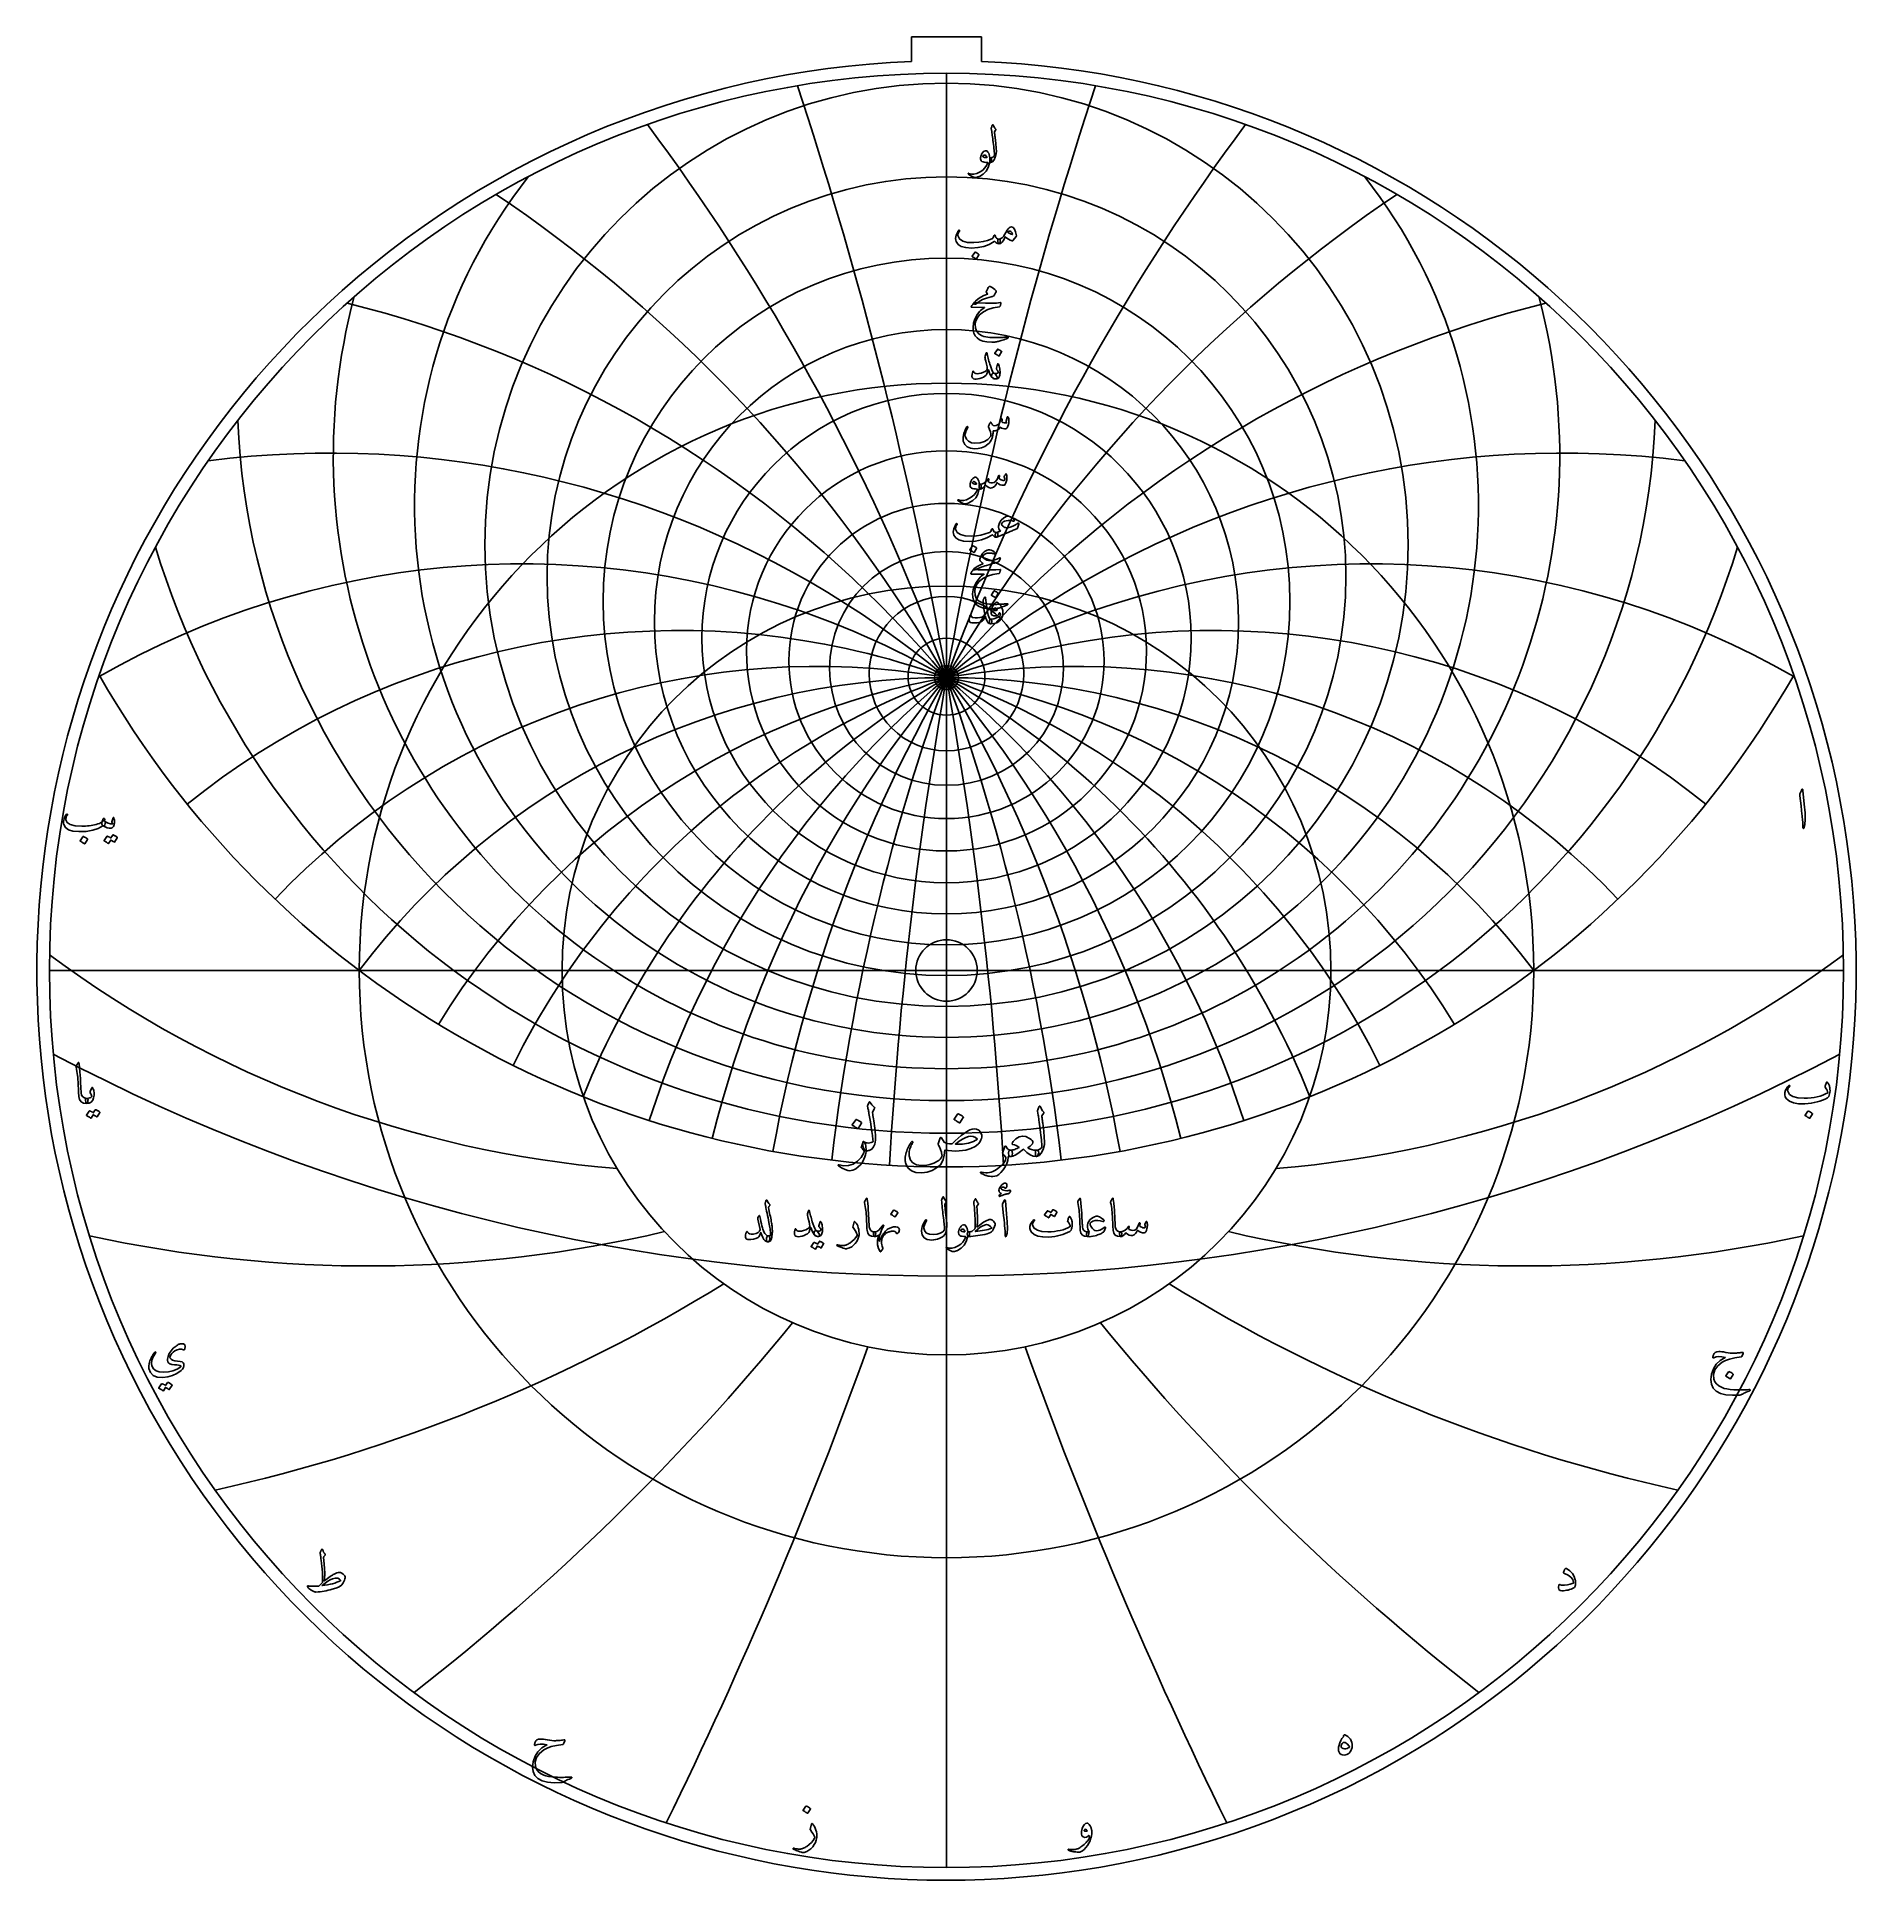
# Model space of a CAD drawing. Header units: millimetres. Extents: x -57 to 57, y -57 to 58.
import ezdxf

# ---------------------------------------------------------------- set-up
doc = ezdxf.new("R2010")
doc.units = ezdxf.units.MM
for name, color, linetype in [('CUT_INNER', 6, 'Continuous'), ('CUT_OUTER', 1, 'Continuous'), ('ENGRAVE', 7, 'Continuous'), ('ENGRAVE_FINE', 8, 'Continuous'), ('TEXT', 5, 'Continuous')]:
    doc.layers.add(name, color=color, linetype=linetype)

msp = doc.modelspace()

# ---------------------------------------------------------------- linework, layer by layer
at = {"layer": 'CUT_INNER'}
msp.add_circle((0, 0), 1.91, dxfattribs=at)
at = {"layer": 'CUT_OUTER'}
for points in [[(-2.17, 58.068), (2.17, 58.068), (2.17, 56.5382)], [(-2.17, 56.5382), (-2.17, 58.068)]]:
    msp.add_lwpolyline(points, dxfattribs=at)
for centre, radius, start, end in [((-0.0002, -0.0001), 56.5799, 134.296617, 87.801785), ((-0.0009, 0.0013), 56.5785, 92.197186, 134.297159)]:
    msp.add_arc(centre, radius, start, end, dxfattribs=at)
at = {"layer": 'ENGRAVE'}
for points in [[(0, -55.8), (0, 55.8)], [(-55.8, 0), (55.8, 0)], [(0, -55.8), (0, -23.9096)]]:
    msp.add_lwpolyline(points, dxfattribs=at)
for centre, radius in [((0, 0), 55.8), ((0, 26.4754), 28.7095), ((0, 24.5217), 24.8405), ((0, 22.9522), 21.3575), ((0, 21.6891), 18.1721), ((0, 0), 36.5261), ((0, 20.6765), 15.2176), ((0, 19.8734), 12.4421), ((0, 19.2502), 9.8039), ((0, 18.7852), 7.2686), ((0, 0), 23.9096), ((0, 18.4631), 4.8066), ((0, 18.2737), 2.3917), ((0, 18.2112), 0.744)]:
    msp.add_circle(centre, radius, dxfattribs=at)
for centre, radius, start, end in [((0, 28.9237), 33.0853, 141.843716, 38.156284), ((0, 32.0268), 38.1392, 164.9746, 15.0254), ((0, 36.0258), 44.1234, 182.363249, 357.636751), ((0, 41.2986), 51.4282, 196.927448, 343.072552), ((0, 48.4718), 60.6932, 209.748792, 330.251208), ((0, -27.5244), 45.7356, 37, 143), ((0, -27.5244), 45.7356, 37, 143), ((-14.9681, 55.8615), 68.4011, 233.35727, 265.366575), ((14.9681, 55.8615), 68.4011, 274.633425, 306.64273), ((-35.9755, 62.3114), 80.6914, 257.597981, 283.205425), ((35.9755, 62.3114), 80.6914, 256.794575, 282.402019), ((-67.5889, 67.5889), 102.3263, 282.474608, 301.680191), ((67.5889, 67.5889), 102.3263, 238.319809, 257.525392), ((-123.8458, 71.5024), 147.5958, 307.932287, 320.736009), ((123.8458, 71.5024), 147.5958, 219.263991, 232.067713), ((-275.833, 73.9092), 287.8898, 333.841619, 340.24348), ((275.833, 73.9092), 287.8898, 199.75652, 206.158381)]:
    msp.add_arc(centre, radius, start, end, dxfattribs=at)
at = {"layer": 'ENGRAVE_FINE'}
for centre, radius, start, end in [((-259.3796, -27.5244), 263.3809, 3.353515, 18.265516), ((-259.3796, -27.5244), 263.3809, 3.353515, 18.265516), ((259.3796, -27.5244), 263.3809, 161.734484, 176.646485), ((259.3796, -27.5244), 263.3809, 161.734484, 176.646485), ((-125.6576, -27.5244), 133.722, 6.752866, 36.81557), ((-125.6576, -27.5244), 133.722, 6.752866, 36.81557), ((125.6576, -27.5244), 133.722, 143.18443, 173.247134), ((125.6576, -27.5244), 133.722, 143.18443, 173.247134), ((-79.2164, -27.5244), 91.4712, 10.24626, 55.951318), ((-79.2164, -27.5244), 91.4712, 10.24626, 55.951318), ((79.2164, -27.5244), 91.4712, 124.048682, 169.75374), ((79.2164, -27.5244), 91.4712, 124.048682, 169.75374), ((-54.5056, -27.5244), 71.152, 13.886891, 75.995644), ((-54.5056, -27.5244), 71.152, 13.886891, 75.995644), ((54.5056, -27.5244), 71.152, 104.004356, 166.113109), ((54.5056, -27.5244), 71.152, 104.004356, 166.113109), ((-38.3767, -27.5244), 59.7036, 17.736077, 97.259064), ((-38.3767, -27.5244), 59.7036, 17.736077, 97.259064), ((38.3767, -27.5244), 59.7036, 82.740936, 162.263923), ((38.3767, -27.5244), 59.7036, 82.740936, 162.263923), ((-26.4055, -27.5244), 52.8109, 21.867289, 119.81232), ((-26.4055, -27.5244), 52.8109, 21.867289, 119.81232), ((26.4055, -27.5244), 52.8109, 60.18768, 158.132711), ((26.4055, -27.5244), 52.8109, 60.18768, 158.132711), ((-16.6464, -27.5244), 48.6708, 26.371572, 128.918241), ((-16.6464, -27.5244), 48.6708, 26.371572, 128.918241), ((16.6464, -27.5244), 48.6708, 51.081759, 153.628428), ((16.6464, -27.5244), 48.6708, 51.081759, 153.628428), ((-8.0644, -27.5244), 46.4412, 31.365109, 136.520205), ((-8.0644, -27.5244), 46.4412, 31.365109, 136.520205), ((8.0644, -27.5244), 46.4412, 43.479795, 148.634891), ((8.0644, -27.5244), 46.4412, 43.479795, 148.634891), ((0, 99.6285), 118.6428, 242.077896, 297.922104)]:
    msp.add_arc(centre, radius, start, end, dxfattribs=at)
at = {"layer": 'TEXT'}
for points in [[(2.7885, 52.4268), (2.8108, 52.4806), (2.8281, 52.5233), (2.8405, 52.5549), (2.8479, 52.5753), (2.8537, 52.5883), (2.8611, 52.5976), (2.8702, 52.6031), (2.8809, 52.605), (2.8931, 52.6029), (2.9032, 52.5967), (2.9112, 52.5864), (2.9172, 52.572), (2.9446, 52.5012), (2.9774, 52.4375), (3.0156, 52.3808), (3.0591, 52.3311), (3.0713, 52.3152), (3.0748, 52.2973), (3.0696, 52.2772), (3.0558, 52.2552), (2.9832, 52.1529), (2.9882, 52.1071), (2.9931, 52.0621), (2.9981, 52.018), (3.003, 51.9747), (3.008, 51.9322), (3.0129, 51.8905), (3.0179, 51.8497), (3.0228, 51.8097), (3.0684, 51.4393), (3.0962, 51.1497), (3.1063, 50.941), (3.0987, 50.8131), (3.0364, 50.581), (2.9551, 50.4097), (2.8549, 50.2989), (2.7357, 50.2488), (2.7324, 50.2488), (2.7291, 50.2488), (2.7258, 50.2488), (2.7225, 50.2488), (2.7029, 50.2673), (2.6903, 50.3098), (2.6848, 50.3762), (2.6862, 50.4666), (2.6893, 50.5), (2.6986, 50.5243), (2.714, 50.5396), (2.7357, 50.5458), (2.8194, 50.5625), (2.8891, 50.5928), (2.9448, 50.6367), (2.9865, 50.6943), (2.9837, 50.7634), (2.9787, 50.842), (2.9713, 50.93), (2.9617, 51.0276), (2.9501, 51.1342), (2.9366, 51.2495), (2.9212, 51.3735), (2.904, 51.5061), (2.8881, 51.6364), (2.8735, 51.7536), (2.8601, 51.8575), (2.8479, 51.9483), (2.8374, 52.0258), (2.8289, 52.0902), (2.8225, 52.1413), (2.8182, 52.1793), (2.7852, 52.3674), (2.7842, 52.3859), (2.7844, 52.402), (2.7858, 52.4156), (2.7885, 52.4268)], [(2.6697, 50.2125), (2.5924, 49.9408), (2.4626, 49.7134), (2.2805, 49.53), (2.046, 49.3908), (2.0132, 49.3766), (1.9808, 49.364), (1.9489, 49.3527), (1.9173, 49.3429), (1.8864, 49.3348), (1.8563, 49.3285), (1.827, 49.3241), (1.7985, 49.3215), (1.7276, 49.3316), (1.6335, 49.3685), (1.5164, 49.4322), (1.3761, 49.5228), (1.361, 49.5358), (1.3522, 49.5484), (1.3495, 49.5605), (1.353, 49.5723), (1.3608, 49.5814), (1.3712, 49.5855), (1.3839, 49.5847), (1.3992, 49.5789), (1.545, 49.5316), (1.7086, 49.5319), (1.8899, 49.5795), (2.0889, 49.6746), (2.2514, 49.7849), (2.3859, 49.9147), (2.4923, 50.0638), (2.5707, 50.2323), (2.5701, 50.2383), (2.5682, 50.243), (2.5651, 50.2465), (2.5608, 50.2488), (2.4472, 50.2554), (2.3504, 50.2686), (2.2706, 50.2884), (2.2077, 50.3148), (2.159, 50.3556), (2.1285, 50.4121), (2.1161, 50.4843), (2.1219, 50.5722), (2.1238, 50.5838), (2.126, 50.5957), (2.1287, 50.6078), (2.1318, 50.62), (2.1353, 50.6327), (2.1392, 50.646), (2.1436, 50.6599), (2.1483, 50.6745), (2.1871, 50.7687), (2.2341, 50.8469), (2.2894, 50.909), (2.3529, 50.955), (2.4179, 50.9801), (2.4775, 50.9797), (2.5317, 50.9537), (2.5806, 50.9022), (2.6233, 50.8304), (2.6557, 50.7471), (2.6777, 50.6522), (2.6895, 50.5458), (2.696, 50.5459), (2.7023, 50.5462), (2.7084, 50.5467), (2.7142, 50.5474), (2.7201, 50.5481), (2.7262, 50.5487), (2.7325, 50.549), (2.739, 50.5491), (2.7613, 50.5443), (2.7786, 50.5301), (2.791, 50.5064), (2.7984, 50.4732), (2.8015, 50.4367), (2.8009, 50.3998), (2.7965, 50.3624), (2.7885, 50.3247), (2.778, 50.2915), (2.7662, 50.2678), (2.7532, 50.2535), (2.739, 50.2488), (2.6763, 50.2488), (2.6759, 50.2428), (2.6746, 50.2348), (2.6726, 50.2246), (2.6697, 50.2125)], [(2.5113, 50.5821), (2.4767, 50.6425), (2.4387, 50.6852), (2.3975, 50.7102), (2.3529, 50.7174), (2.3263, 50.7104), (2.3026, 50.6992), (2.2817, 50.684), (2.2638, 50.6646), (2.258, 50.6543), (2.2572, 50.6431), (2.2613, 50.6312), (2.2704, 50.6184), (2.3044, 50.5885), (2.3537, 50.5681), (2.4183, 50.5571), (2.4981, 50.5557), (2.5064, 50.5573), (2.5113, 50.5623), (2.513, 50.5705), (2.5113, 50.5821)], [(0.7524, 46.0345), (0.7642, 46.0473), (0.7763, 46.0526), (0.7889, 46.0506), (0.8019, 46.0411), (0.8118, 46.0287), (0.8151, 46.0147), (0.8118, 45.999), (0.8019, 45.9817), (0.7516, 45.9037), (0.7194, 45.8315), (0.7054, 45.7651), (0.7095, 45.7045), (0.8128, 45.5053), (1.0139, 45.3662), (1.3128, 45.2875), (1.7094, 45.2689), (2.0037, 45.2905), (2.2861, 45.3357), (2.5565, 45.4044), (2.8149, 45.4966), (2.8605, 45.5236), (2.8982, 45.5651), (2.9281, 45.621), (2.9502, 45.6913), (2.9576, 45.7113), (2.97, 45.7251), (2.9873, 45.7327), (3.0096, 45.7342), (3.0255, 45.7274), (3.0368, 45.7136), (3.0436, 45.6927), (3.0459, 45.6649), (3.0614, 45.596), (3.1045, 45.5444), (3.1752, 45.5102), (3.2736, 45.4933), (3.3091, 45.4855), (3.333, 45.4652), (3.3454, 45.4327), (3.3462, 45.3877), (3.3342, 45.304), (3.3181, 45.2441), (3.2979, 45.2083), (3.2736, 45.1963), (3.2012, 45.2058), (3.1325, 45.2342), (3.0676, 45.2817), (3.0063, 45.3481), (3.0011, 45.3508), (2.9923, 45.3489), (2.9797, 45.3425), (2.9634, 45.3316), (2.6557, 45.1583), (2.3199, 45.0346), (1.9561, 44.9603), (1.5642, 44.9356), (1.202, 44.9603), (0.9207, 45.0346), (0.7202, 45.1583), (0.6006, 45.3316), (0.5734, 45.4283), (0.5643, 45.5271), (0.5734, 45.628), (0.6006, 45.7309), (0.6373, 45.8266), (0.6749, 45.9091), (0.7132, 45.9784), (0.7524, 46.0345)], [(4.0392, 46.2457), (4.1425, 46.209), (4.2281, 46.1054), (4.296, 45.9351), (4.3461, 45.6979), (4.348, 45.6808), (4.3469, 45.6657), (4.343, 45.6527), (4.3362, 45.6418), (4.1547, 45.4141), (4.1421, 45.4003), (4.1275, 45.3918), (4.1108, 45.3887), (4.092, 45.391), (3.9687, 45.4331), (3.8527, 45.4867), (3.7443, 45.5519), (3.6432, 45.6286), (3.5617, 45.4395), (3.4724, 45.3044), (3.3753, 45.2233), (3.2703, 45.1963), (3.2585, 45.2006), (3.2464, 45.2136), (3.2338, 45.2353), (3.2208, 45.2656), (3.2008, 45.3407), (3.1936, 45.4009), (3.1991, 45.4463), (3.2175, 45.4768), (3.2282, 45.484), (3.2406, 45.4892), (3.2546, 45.4923), (3.2703, 45.4933), (3.3454, 45.5061), (3.4188, 45.5411), (3.4906, 45.5985), (3.5607, 45.6781), (3.5914, 45.7243), (3.6374, 45.8002), (3.6987, 45.9058), (3.7752, 46.0411), (3.835, 46.1306), (3.8989, 46.1945), (3.967, 46.2329), (4.0392, 46.2457)], [(3.8016, 45.9223), (3.8635, 45.8707), (3.9336, 45.8282), (4.012, 45.7948), (4.0986, 45.7705), (4.0939, 45.8355), (4.0763, 45.8885), (4.046, 45.9295), (4.0029, 45.9586), (3.9532, 45.9736), (3.9031, 45.9726), (3.8525, 45.9555), (3.8016, 45.9223)], [(1.7523, 44.665), (1.7564, 44.6691), (1.7622, 44.6716), (1.7696, 44.6724), (1.7787, 44.6716), (1.8428, 44.6456), (1.9033, 44.6138), (1.96, 44.5763), (2.013, 44.533), (2.0182, 44.5264), (2.0204, 44.5198), (2.0198, 44.5132), (2.0163, 44.5066), (1.8612, 44.2558), (1.8554, 44.2498), (1.848, 44.2484), (1.8389, 44.2515), (1.8282, 44.2591), (1.8189, 44.2657), (1.8043, 44.2756), (1.7843, 44.2888), (1.7589, 44.3053), (1.7278, 44.3251), (1.6904, 44.3482), (1.6469, 44.3746), (1.5972, 44.4043), (1.5906, 44.4092), (1.5873, 44.4142), (1.5873, 44.4191), (1.5906, 44.4241)], [(2.7852, 41.8995), (2.4969, 41.8243), (2.2424, 41.7271), (2.0217, 41.6081), (1.8348, 41.4672), (1.8061, 41.4456), (1.7795, 41.4334), (1.755, 41.4307), (1.7325, 41.4375), (1.7063, 41.4687), (1.7102, 41.5126), (1.7443, 41.5693), (1.8084, 41.6388), (1.96, 41.7646), (2.1343, 41.8781), (2.3312, 41.9791), (2.5509, 42.0678), (2.4882, 42.1602), (2.4764, 42.1833), (2.4709, 42.2064), (2.4715, 42.2295), (2.4783, 42.2526), (2.5226, 42.3407), (2.5633, 42.4135), (2.6002, 42.4711), (2.6334, 42.5133), (2.6546, 42.5333), (2.6755, 42.5439), (2.6959, 42.5449), (2.7159, 42.5364), (2.832, 42.4708), (2.9296, 42.4094), (3.0086, 42.352), (3.069, 42.2988), (3.0808, 42.2817), (3.0863, 42.2601), (3.0857, 42.2339), (3.0789, 42.2031), (3.0577, 42.1551), (3.0236, 42.0967), (2.9768, 42.028), (2.9172, 41.949), (2.9015, 41.9373), (2.8743, 41.9251), (2.8355, 41.9125), (2.7852, 41.8995)], [(2.0064, 41.5167), (2.4298, 41.5019), (2.7959, 41.5002), (3.1047, 41.5118), (3.3561, 41.5365), (3.3638, 41.5375), (3.3705, 41.5369), (3.3762, 41.535), (3.3808, 41.5316), (3.3843, 41.5269), (3.3862, 41.5213), (3.3867, 41.5146), (3.3858, 41.5068), (3.3793, 41.4767), (3.373, 41.4491), (3.3669, 41.4239), (3.361, 41.4012), (3.3554, 41.381), (3.3499, 41.3633), (3.3447, 41.348), (3.3396, 41.3352), (3.3289, 41.3148), (3.3165, 41.2998), (3.3025, 41.2901), (3.2868, 41.2857), (2.9056, 41.2166), (2.574, 41.1084), (2.2919, 40.9609), (2.0592, 40.7742), (1.9416, 40.64), (1.8563, 40.4979), (1.803, 40.3479), (1.782, 40.1901), (1.8022, 39.9424), (1.8826, 39.7405), (2.0233, 39.5844), (2.2242, 39.474), (2.3284, 39.4406), (2.4428, 39.413), (2.5676, 39.3911), (2.7027, 39.375), (2.8479, 39.3645), (3.003, 39.3594), (3.168, 39.3596), (3.3429, 39.3651), (3.4051, 39.3686), (3.4662, 39.3726), (3.5264, 39.3769), (3.5854, 39.3816), (3.6431, 39.3868), (3.6989, 39.3924), (3.7528, 39.3983), (3.8049, 39.4047), (3.8208, 39.4056), (3.8321, 39.4014), (3.8389, 39.3924), (3.8412, 39.3783), (3.84, 39.362), (3.8362, 39.3495), (3.8301, 39.3406), (3.8214, 39.3354), (3.7282, 39.296), (3.6399, 39.2604), (3.5566, 39.2284), (3.4782, 39.2001), (3.405, 39.1754), (3.3371, 39.1539), (3.2746, 39.1358), (3.2175, 39.1209), (3.1638, 39.11), (3.1115, 39.1003), (3.0606, 39.0919), (3.0112, 39.0846), (2.9631, 39.0791), (2.916, 39.0756), (2.8699, 39.0741), (2.8248, 39.0747), (2.5171, 39.0987), (2.2605, 39.1506), (2.0551, 39.2307), (1.9008, 39.3387), (1.7876, 39.4738), (1.7086, 39.6316), (1.6638, 39.8121), (1.6533, 40.0152), (1.6857, 40.2673), (1.763, 40.5119), (1.8853, 40.7491), (2.0526, 40.9788), (2.118, 41.0483), (2.192, 41.115), (2.2747, 41.1787), (2.3661, 41.2395), (1.5675, 41.2461), (1.5483, 41.2544), (1.5403, 41.2692), (1.5434, 41.2907), (1.5576, 41.3187), (1.5844, 41.3596), (1.6088, 41.3963), (1.6306, 41.4289), (1.65, 41.4573), (1.6669, 41.4815), (1.6814, 41.5011), (1.6933, 41.5161), (1.7028, 41.5266), (1.7243, 41.5285), (1.782, 41.5275), (1.8761, 41.5235), (2.0064, 41.5167)], [(2.5294, 38.3449), (2.5484, 38.2584), (2.569, 38.1704), (2.5913, 38.081), (2.6152, 37.9901), (2.6408, 37.8974), (2.6681, 37.8025), (2.6969, 37.7052), (2.7275, 37.6057), (2.7891, 37.4267), (2.8454, 37.2922), (2.8964, 37.2023), (2.9419, 37.1569), (2.9818, 37.1299), (3.022, 37.0917), (3.0626, 37.0424), (3.1037, 36.982), (3.1424, 36.9071), (3.1532, 36.8508), (3.1358, 36.8131), (3.0904, 36.7939), (2.9438, 36.8087), (2.8141, 36.9061), (2.7013, 37.0859), (2.6053, 37.3483), (2.6033, 37.3526), (2.6004, 37.3557), (2.5967, 37.3576), (2.5922, 37.3582), (2.5888, 37.3576), (2.5856, 37.3557), (2.5823, 37.3526), (2.5789, 37.3483), (2.5697, 37.3058), (2.5583, 37.2608), (2.5449, 37.2134), (2.5294, 37.1635), (2.5125, 37.1163), (2.4948, 37.0769), (2.4762, 37.0453), (2.4569, 37.0216), (2.3871, 36.9607), (2.3001, 36.9069), (2.1957, 36.8601), (2.0741, 36.8203), (1.9503, 36.7908), (1.8431, 36.7782), (1.7523, 36.7825), (1.6781, 36.8038), (1.6145, 36.857), (1.5857, 36.9506), (1.5914, 37.0847), (1.6319, 37.2592), (1.6358, 37.265), (1.6409, 37.2691), (1.6473, 37.2716), (1.655, 37.2724), (1.664, 37.2714), (1.6715, 37.2683), (1.6772, 37.2631), (1.6814, 37.2559), (1.697, 37.2194), (1.7144, 37.1891), (1.7333, 37.1649), (1.754, 37.147), (1.8183, 37.1231), (1.9058, 37.1173), (2.0163, 37.1297), (2.15, 37.1602), (2.2925, 37.206), (2.4032, 37.2575), (2.4822, 37.3149), (2.5294, 37.378), (2.5373, 37.4419), (2.5245, 37.5512), (2.4911, 37.7059), (2.4371, 37.906), (2.4111, 38.0114), (2.3958, 38.0966), (2.3913, 38.1615), (2.3975, 38.2063), (2.4602, 38.3845), (2.467, 38.4033), (2.4742, 38.4167), (2.4818, 38.4247), (2.4898, 38.4274), (2.4997, 38.4222), (2.5096, 38.4068), (2.5195, 38.381), (2.5294, 38.3449)], [(3.1663, 38.6287), (3.1705, 38.6328), (3.1762, 38.6353), (3.1837, 38.6361), (3.1927, 38.6353), (3.2569, 38.6093), (3.3173, 38.5775), (3.374, 38.54), (3.427, 38.4967), (3.4322, 38.4901), (3.4345, 38.4835), (3.4339, 38.4769), (3.4303, 38.4703), (3.2752, 38.2195), (3.2695, 38.2135), (3.262, 38.2121), (3.253, 38.2152), (3.2422, 38.2228), (3.233, 38.2294), (3.2183, 38.2393), (3.1983, 38.2525), (3.173, 38.269), (3.1418, 38.2888), (3.1045, 38.3119), (3.061, 38.3383), (3.0112, 38.368), (3.0046, 38.3729), (3.0013, 38.3779), (3.0013, 38.3828), (3.0046, 38.3878)], [(3.196, 37.279), (3.1767, 37.3114), (3.1581, 37.3392), (3.1404, 37.3625), (3.1235, 37.3813), (3.1113, 37.3974), (3.1045, 37.4159), (3.103, 37.437), (3.1069, 37.4605), (3.1762, 37.7113), (3.1859, 37.7332), (3.1985, 37.7393), (3.214, 37.7299), (3.2323, 37.7047), (3.26, 37.6513), (3.2835, 37.5867), (3.3029, 37.511), (3.3182, 37.4242), (3.327, 37.3409), (3.3305, 37.2592), (3.3287, 37.1792), (3.3214, 37.1008), (3.3097, 37.0325), (3.2942, 36.9729), (3.275, 36.922), (3.2521, 36.8797), (3.2239, 36.8483), (3.1853, 36.8236), (3.1364, 36.8054), (3.0772, 36.7939), (3.0166, 36.7916), (2.9601, 36.8013), (2.9077, 36.823), (2.8594, 36.8566), (2.8221, 36.8993), (2.8025, 36.9482), (2.8007, 37.0032), (2.8165, 37.0645), (2.8419, 37.1146), (2.8718, 37.1462), (2.9063, 37.1592), (2.9452, 37.1536), (3.0352, 37.1319), (3.1136, 37.1297), (3.1804, 37.1468), (3.2356, 37.1833), (3.2369, 37.193), (3.2307, 37.2122), (3.2171, 37.2408), (3.196, 37.279)], [(3.7653, 34.4001), (3.7711, 34.4145), (3.7785, 34.4248), (3.7876, 34.431), (3.7983, 34.4331), (3.8121, 34.4314), (3.8239, 34.4265), (3.8336, 34.4182), (3.8412, 34.4067), (3.86, 34.3654), (3.8734, 34.3143), (3.8814, 34.2532), (3.8841, 34.1823), (3.8769, 34.0663), (3.8552, 33.9562), (3.8191, 33.8518), (3.7686, 33.7533), (3.7513, 33.7295), (3.7323, 33.7112), (3.7117, 33.6982), (3.6894, 33.6906), (3.6088, 33.6854), (3.5219, 33.6996), (3.4289, 33.7332), (3.3297, 33.7863), (3.2462, 33.6718), (3.1474, 33.5957), (3.0333, 33.5579), (2.904, 33.5586), (2.8998, 33.4889), (2.8937, 33.422), (2.8857, 33.3578), (2.8759, 33.2962), (2.8643, 33.2369), (2.8508, 33.1795), (2.8354, 33.1239), (2.8182, 33.0702), (2.7782, 32.9732), (2.7241, 32.8837), (2.6561, 32.8016), (2.574, 32.727), (2.382, 32.5991), (2.1788, 32.5092), (1.9645, 32.4572), (1.7391, 32.4432), (1.4852, 32.4776), (1.2845, 32.5677), (1.1371, 32.7135), (1.0428, 32.9151), (1.03, 32.9877), (1.028, 33.0735), (1.0366, 33.1725), (1.056, 33.2847), (1.0871, 33.4076), (1.1311, 33.5355), (1.1878, 33.6683), (1.2573, 33.8061), (1.2629, 33.8147), (1.2697, 33.8209), (1.2777, 33.8246), (1.287, 33.8259), (1.2963, 33.825), (1.3043, 33.8226), (1.3111, 33.8184), (1.3167, 33.8127), (1.3204, 33.8042), (1.3217, 33.7953), (1.3204, 33.786), (1.3167, 33.7764), (1.2284, 33.593), (1.1715, 33.4422), (1.1459, 33.324), (1.1517, 33.2385), (1.235, 33.0497), (1.3662, 32.9126), (1.5452, 32.827), (1.7721, 32.793), (2.0893, 32.8132), (2.3579, 32.8936), (2.5777, 33.0343), (2.7489, 33.2352), (2.7483, 33.3676), (2.7266, 33.5074), (2.6839, 33.6547), (2.6202, 33.8094), (2.6122, 33.825), (2.6078, 33.8391), (2.6072, 33.8514), (2.6103, 33.8622), (2.628, 33.899), (2.6449, 33.9335), (2.661, 33.9658), (2.6763, 33.9958), (2.6907, 34.0231), (2.7043, 34.0474), (2.7171, 34.0685), (2.7291, 34.0866), (2.7359, 34.0942), (2.7431, 34.0973), (2.7508, 34.0958), (2.7588, 34.0899), (2.7629, 34.0853), (2.7687, 34.0783), (2.7761, 34.0688), (2.7852, 34.0569), (2.7955, 34.0424), (2.8066, 34.0255), (2.8186, 34.0061), (2.8314, 33.9843), (2.8574, 33.9422), (2.8792, 33.9117), (2.897, 33.8927), (2.9106, 33.8853), (2.9964, 33.878), (3.0822, 33.8927), (3.168, 33.9292), (3.2538, 33.9876), (3.2849, 34.0263), (3.3157, 34.0899), (3.346, 34.1781), (3.3759, 34.2912), (3.3788, 34.3019), (3.3841, 34.311), (3.392, 34.3184), (3.4023, 34.3242), (3.412, 34.3279), (3.4213, 34.3291), (3.4301, 34.3279), (3.4386, 34.3242), (3.4512, 34.3035), (3.4559, 34.2648), (3.4528, 34.2078), (3.4419, 34.1328), (3.5085, 34.0919), (3.5797, 34.0651), (3.6554, 34.0523), (3.7356, 34.0536), (3.7346, 34.0777), (3.7315, 34.0973), (3.7263, 34.1123), (3.7191, 34.1229), (3.7108, 34.1328), (3.7059, 34.1427), (3.7043, 34.1526), (3.7059, 34.1625)], [(2.0213, 29.9045), (1.9439, 29.6328), (1.8142, 29.4053), (1.6321, 29.222), (1.3976, 29.0828), (1.3648, 29.0686), (1.3324, 29.056), (1.3004, 29.0447), (1.2689, 29.0349), (1.2379, 29.0268), (1.2078, 29.0205), (1.1785, 29.016), (1.1501, 29.0135), (1.0791, 29.0236), (0.9851, 29.0605), (0.8679, 29.1242), (0.7277, 29.2148), (0.7126, 29.2278), (0.7037, 29.2403), (0.701, 29.2525), (0.7046, 29.2643), (0.7124, 29.2733), (0.7227, 29.2775), (0.7355, 29.2766), (0.7508, 29.2709), (0.8966, 29.2236), (1.0601, 29.2238), (1.2414, 29.2715), (1.4405, 29.3666), (1.603, 29.4769), (1.7374, 29.6066), (1.8439, 29.7558), (1.9223, 29.9243), (1.9216, 29.9302), (1.9198, 29.935), (1.9167, 29.9385), (1.9123, 29.9408), (1.7987, 29.9474), (1.702, 29.9606), (1.6222, 29.9804), (1.5593, 30.0068), (1.5106, 30.0476), (1.4801, 30.1041), (1.4677, 30.1763), (1.4735, 30.2642), (1.4753, 30.2758), (1.4776, 30.2877), (1.4803, 30.2997), (1.4834, 30.312), (1.4869, 30.3247), (1.4908, 30.338), (1.4951, 30.3519), (1.4999, 30.3665), (1.5386, 30.4607), (1.5857, 30.5389), (1.6409, 30.601), (1.7045, 30.647), (1.7694, 30.6721), (1.829, 30.6717), (1.8833, 30.6457), (1.9322, 30.5942), (1.9748, 30.5224), (2.0072, 30.4391), (2.0293, 30.3442), (2.0411, 30.2378), (2.0475, 30.2379), (2.0538, 30.2382), (2.0599, 30.2387), (2.0658, 30.2394), (2.0717, 30.2401), (2.0778, 30.2407), (2.0841, 30.241), (2.0906, 30.2411), (2.1128, 30.2363), (2.1301, 30.2221), (2.1425, 30.1984), (2.15, 30.1652), (2.153, 30.1287), (2.1524, 30.0917), (2.1481, 30.0544), (2.1401, 30.0167), (2.1295, 29.9835), (2.1178, 29.9597), (2.1048, 29.9455), (2.0906, 29.9408), (2.0278, 29.9408), (2.0274, 29.9348), (2.0262, 29.9267), (2.0241, 29.9166), (2.0213, 29.9045)], [(1.8629, 30.2741), (1.8282, 30.3345), (1.7903, 30.3772), (1.749, 30.4021), (1.7045, 30.4094), (1.6778, 30.4024), (1.6541, 30.3912), (1.6333, 30.376), (1.6154, 30.3566), (1.6096, 30.3463), (1.6088, 30.3351), (1.6129, 30.3232), (1.622, 30.3104), (1.656, 30.2805), (1.7053, 30.26), (1.7698, 30.2491), (1.8497, 30.2477), (1.8579, 30.2493), (1.8629, 30.2543), (1.8645, 30.2625), (1.8629, 30.2741)], [(3.6877, 30.8813), (3.695, 30.8862), (3.7034, 30.8846), (3.7131, 30.8763), (3.7241, 30.8615), (3.7358, 30.8363), (3.7447, 30.8004), (3.7507, 30.7538), (3.7538, 30.6965), (3.7548, 30.6313), (3.7513, 30.5678), (3.7432, 30.5059), (3.7306, 30.4457), (3.6939, 30.3285), (3.6531, 30.2444), (3.6081, 30.1932), (3.5591, 30.1751), (3.4429, 30.1819), (3.3355, 30.2122), (3.2367, 30.266), (3.1465, 30.3434), (3.0847, 30.2215), (3.0112, 30.1264), (2.9263, 30.0581), (2.8297, 30.0167), (2.7285, 30.0076), (2.626, 30.0332), (2.5222, 30.0934), (2.4173, 30.1883), (2.3323, 30.08), (2.2489, 30.0026), (2.1673, 29.9562), (2.0873, 29.9408), (2.0712, 29.9498), (2.0559, 29.9771), (2.0415, 30.0224), (2.0278, 30.086), (2.0229, 30.1487), (2.0312, 30.1949), (2.0526, 30.2246), (2.0873, 30.2378), (2.2395, 30.2722), (2.3727, 30.3392), (2.487, 30.4389), (2.5823, 30.5711), (2.5874, 30.5783), (2.593, 30.5834), (2.599, 30.5865), (2.6054, 30.5876), (2.6132, 30.5867), (2.6202, 30.5843), (2.6264, 30.5801), (2.6318, 30.5744), (2.6348, 30.5566), (2.6276, 30.5265), (2.6101, 30.484), (2.5823, 30.4292), (2.6188, 30.3869), (2.6755, 30.3557), (2.7524, 30.3357), (2.8495, 30.3269), (2.9706, 30.3522), (3.0764, 30.4349), (3.167, 30.575), (3.2423, 30.7724), (3.246, 30.7825), (3.2505, 30.7897), (3.2559, 30.794), (3.262, 30.7955), (3.2713, 30.7946), (3.2794, 30.7922), (3.2862, 30.788), (3.2917, 30.7823), (3.2959, 30.774), (3.2984, 30.7658), (3.2992, 30.7575), (3.2984, 30.7493), (3.2653, 30.6107), (3.3039, 30.5764), (3.3503, 30.5463), (3.4046, 30.5203), (3.4666, 30.4985), (3.5271, 30.4842), (3.5731, 30.4811), (3.6046, 30.4892), (3.6217, 30.5084), (3.6273, 30.5377), (3.6242, 30.5793), (3.6125, 30.6334), (3.592, 30.6998), (3.5956, 30.7185), (3.6127, 30.755), (3.6434, 30.8093), (3.6877, 30.8813)], [(0.6072, 27.7786), (0.619, 27.7914), (0.6311, 27.7968), (0.6437, 27.7947), (0.6567, 27.7852), (0.6666, 27.7728), (0.6699, 27.7588), (0.6666, 27.7431), (0.6567, 27.7258), (0.6064, 27.6478), (0.5742, 27.5757), (0.5602, 27.5092), (0.5643, 27.4486), (0.6676, 27.2494), (0.8687, 27.1104), (1.1676, 27.0316), (1.5642, 27.013), (1.8585, 27.0347), (2.1409, 27.0798), (2.4113, 27.1485), (2.6697, 27.2407), (2.7153, 27.2677), (2.753, 27.3092), (2.7829, 27.3651), (2.805, 27.4354), (2.8124, 27.4554), (2.8248, 27.4692), (2.8421, 27.4769), (2.8644, 27.4783), (2.8803, 27.4715), (2.8916, 27.4577), (2.8984, 27.4368), (2.9007, 27.409), (2.9162, 27.3401), (2.9593, 27.2886), (3.03, 27.2543), (3.1284, 27.2374), (3.1639, 27.2296), (3.1878, 27.2094), (3.2002, 27.1768), (3.201, 27.1318), (3.189, 27.0481), (3.1729, 26.9883), (3.1527, 26.9524), (3.1284, 26.9404), (3.056, 26.9499), (2.9873, 26.9784), (2.9224, 27.0258), (2.8611, 27.0922), (2.8559, 27.0949), (2.8471, 27.093), (2.8345, 27.0866), (2.8182, 27.0757), (2.5105, 26.9025), (2.1747, 26.7787), (1.8109, 26.7045), (1.419, 26.6797), (1.0568, 26.7045), (0.7755, 26.7787), (0.575, 26.9025), (0.4554, 27.0757), (0.4282, 27.1724), (0.4191, 27.2712), (0.4282, 27.3721), (0.4554, 27.475), (0.4921, 27.5707), (0.5297, 27.6532), (0.568, 27.7225), (0.6072, 27.7786)], [(4.4913, 27.7687), (4.4253, 27.5047), (4.4179, 27.4919), (4.4055, 27.48), (4.3882, 27.4688), (4.3659, 27.4585), (4.3165, 27.4411), (4.264, 27.4218), (4.2084, 27.4007), (4.1497, 27.3777), (4.088, 27.353), (4.0231, 27.3269), (3.9552, 27.2994), (3.8841, 27.2704), (3.1251, 26.9404), (3.0904, 26.948), (3.0624, 26.9709), (3.041, 27.0091), (3.0261, 27.0625), (3.0236, 27.1192), (3.0393, 27.1673), (3.0731, 27.2067), (3.1251, 27.2374), (3.1316, 27.2404), (3.1445, 27.2461), (3.1638, 27.2544), (3.1894, 27.2655), (3.2213, 27.279), (3.2592, 27.2947), (3.303, 27.3128), (3.3528, 27.3331), (3.2887, 27.3989), (3.248, 27.4709), (3.2309, 27.549), (3.2373, 27.6334), (3.3008, 27.8341), (3.4089, 28.0038), (3.5615, 28.1426), (3.7587, 28.2505), (3.8018, 28.2606), (3.8519, 28.2579), (3.9091, 28.2425), (3.9732, 28.2142), (4.0398, 28.1756), (4.1011, 28.1325), (4.157, 28.0849), (4.2075, 28.0327), (4.2217, 28.0135), (4.2281, 27.9956), (4.2267, 27.9789), (4.2174, 27.9634), (4.2034, 27.9514), (4.1877, 27.9453), (4.1704, 27.9448), (4.1514, 27.9502), (4.0526, 27.9813), (3.9476, 27.9956), (3.8365, 27.9929), (3.7191, 27.9733), (3.6129, 27.9415), (3.5285, 27.8991), (3.466, 27.8458), (3.4254, 27.7819), (3.4213, 27.7534), (3.432, 27.7209), (3.4576, 27.6841), (3.498, 27.6433), (3.5442, 27.6062), (3.5904, 27.5773), (3.6366, 27.5567), (3.6828, 27.5443), (3.8212, 27.5408), (3.9691, 27.5699), (4.1264, 27.6315), (4.2933, 27.7258), (4.3112, 27.7371), (4.3288, 27.7481), (4.3459, 27.7586), (4.3626, 27.7687), (4.3787, 27.7782), (4.394, 27.7869), (4.4084, 27.7947), (4.422, 27.8017), (4.4597, 27.8194), (4.4839, 27.8199), (4.4944, 27.8029), (4.4913, 27.7687)], [(1.6071, 26.4091), (1.6112, 26.4132), (1.617, 26.4157), (1.6244, 26.4165), (1.6335, 26.4157), (1.6976, 26.3897), (1.7581, 26.358), (1.8148, 26.3204), (1.8678, 26.2771), (1.873, 26.2705), (1.8752, 26.2639), (1.8746, 26.2573), (1.8711, 26.2507), (1.716, 25.9999), (1.7102, 25.9939), (1.7028, 25.9925), (1.6937, 25.9956), (1.683, 26.0032), (1.6737, 26.0098), (1.6591, 26.0197), (1.6391, 26.0329), (1.6137, 26.0494), (1.5826, 26.0692), (1.5452, 26.0923), (1.5017, 26.1187), (1.452, 26.1484), (1.4454, 26.1534), (1.4421, 26.1583), (1.4421, 26.1633), (1.4454, 26.1682)], [(3.3479, 25.6479), (3.3505, 25.6246), (3.3355, 25.5811), (3.3027, 25.5173), (3.2521, 25.4334), (3.2414, 25.4198), (3.229, 25.4086), (3.215, 25.4), (3.1993, 25.3938), (2.9882, 25.3356), (2.8, 25.2832), (2.6351, 25.2366), (2.4931, 25.1958), (2.3744, 25.1609), (2.2786, 25.1323), (2.2061, 25.1098), (2.1566, 25.0935), (1.7573, 24.9153), (1.7292, 24.9132), (1.7078, 24.9169), (1.6929, 24.9264), (1.6847, 24.9417), (1.6844, 24.9473), (1.6871, 24.9541), (1.6927, 24.9621), (1.7012, 24.9714), (1.7824, 25.0477), (1.9041, 25.1281), (2.0662, 25.2127), (2.2688, 25.3014), (2.2137, 25.3484), (2.1673, 25.3938), (2.1295, 25.4375), (2.1005, 25.4796), (2.0825, 25.5256), (2.0782, 25.5811), (2.0875, 25.646), (2.1104, 25.7205), (2.1475, 25.798), (2.1995, 25.8756), (2.2663, 25.9531), (2.3479, 26.0307), (2.4368, 26.0977), (2.522, 26.1437), (2.6035, 26.1687), (2.6813, 26.1726), (2.7866, 26.1513), (2.8817, 26.1074), (2.9665, 26.0408), (3.041, 25.9515), (3.0476, 25.9403), (3.0509, 25.93), (3.0509, 25.9205), (3.0476, 25.9119), (3.0403, 25.9038), (3.0319, 25.8995), (3.0222, 25.8989), (3.0112, 25.902), (2.9627, 25.9175), (2.916, 25.9309), (2.8711, 25.9422), (2.8281, 25.9515), (2.7872, 25.9585), (2.7485, 25.963), (2.7121, 25.9651), (2.678, 25.9647), (2.5358, 25.948), (2.4164, 25.9078), (2.3197, 25.844), (2.2457, 25.7568), (2.3244, 25.653), (2.4123, 25.5761), (2.5092, 25.526), (2.6153, 25.5027), (2.773, 25.501), (2.9428, 25.5258), (3.1245, 25.5769), (3.3182, 25.6545), (3.3262, 25.6565), (3.3338, 25.6561), (3.341, 25.6532), (3.3479, 25.6479)], [(1.9784, 24.9252), (2.4018, 24.9103), (2.7679, 24.9087), (3.0766, 24.9202), (3.3281, 24.945), (3.3358, 24.9459), (3.3425, 24.9454), (3.3482, 24.9434), (3.3528, 24.94), (3.3562, 24.9354), (3.3582, 24.9297), (3.3587, 24.923), (3.3578, 24.9153), (3.3513, 24.8852), (3.345, 24.8575), (3.3389, 24.8324), (3.333, 24.8097), (3.3273, 24.7895), (3.3219, 24.7717), (3.3166, 24.7565), (3.3115, 24.7437), (3.3008, 24.7233), (3.2885, 24.7082), (3.2744, 24.6985), (3.2588, 24.6942), (2.8776, 24.6251), (2.546, 24.5168), (2.2638, 24.3693), (2.0312, 24.1827), (1.9136, 24.0484), (1.8282, 23.9063), (1.775, 23.7564), (1.754, 23.5986), (1.7742, 23.3509), (1.8546, 23.149), (1.9953, 22.9928), (2.1962, 22.8825), (2.3003, 22.8491), (2.4148, 22.8214), (2.5396, 22.7996), (2.6746, 22.7835), (2.8198, 22.773), (2.9749, 22.7678), (3.1399, 22.768), (3.3148, 22.7736), (3.377, 22.7771), (3.4382, 22.781), (3.4983, 22.7853), (3.5574, 22.7901), (3.615, 22.7952), (3.6708, 22.8008), (3.7248, 22.8068), (3.7768, 22.8132), (3.7927, 22.814), (3.8041, 22.8099), (3.8109, 22.8008), (3.8132, 22.7868), (3.8119, 22.7705), (3.8082, 22.7579), (3.802, 22.749), (3.7934, 22.7439), (3.7001, 22.7045), (3.6118, 22.6688), (3.5285, 22.6368), (3.4501, 22.6086), (3.3769, 22.5838), (3.3091, 22.5624), (3.2466, 22.5442), (3.1894, 22.5294), (3.1357, 22.5185), (3.0834, 22.5088), (3.0326, 22.5003), (2.9832, 22.4931), (2.935, 22.4875), (2.8879, 22.484), (2.8418, 22.4826), (2.7968, 22.4832), (2.489, 22.5071), (2.2325, 22.5591), (2.027, 22.6391), (1.8728, 22.7472), (1.7595, 22.8823), (1.6805, 23.0401), (1.6358, 23.2205), (1.6253, 23.4237), (1.6576, 23.6757), (1.735, 23.9203), (1.8573, 24.1575), (2.0246, 24.3873), (2.0899, 24.4568), (2.164, 24.5234), (2.2467, 24.5871), (2.338, 24.648), (1.5395, 24.6546), (1.5203, 24.6628), (1.5122, 24.6777), (1.5153, 24.6991), (1.5296, 24.7272), (1.5564, 24.768), (1.5807, 24.8047), (1.6026, 24.8373), (1.622, 24.8658), (1.6389, 24.8899), (1.6533, 24.9095), (1.6653, 24.9246), (1.6748, 24.9351), (1.6962, 24.9369), (1.754, 24.9359), (1.848, 24.932), (1.9784, 24.9252)], [(2.7456, 21.8491), (2.7695, 21.8375), (2.7885, 21.8194), (2.8025, 21.7946), (2.8116, 21.7633), (2.8176, 21.7245), (2.819, 21.6874), (2.8159, 21.6519), (2.8083, 21.6181), (2.797, 21.5892), (2.7827, 21.5686), (2.7656, 21.5562), (2.7456, 21.5521), (2.6468, 21.5795), (2.5649, 21.6486), (2.5, 21.7593), (2.4519, 21.9118), (2.4457, 21.9381), (2.4404, 21.9609), (2.4358, 21.9801), (2.4321, 21.9959), (2.4292, 22.0082), (2.4272, 22.017), (2.4259, 22.0222), (2.4255, 22.024), (2.4205, 22.0337), (2.4156, 22.0363), (2.4107, 22.032), (2.4057, 22.0207), (2.3496, 21.894), (2.2869, 21.7946), (2.2176, 21.7224), (2.1417, 21.6775), (2.0316, 21.6428), (1.9025, 21.6214), (1.7544, 21.6131), (1.5873, 21.6181), (1.4757, 21.6525), (1.4149, 21.736), (1.4048, 21.8687), (1.4454, 22.0504), (1.4547, 22.0722), (1.466, 22.0883), (1.4794, 22.0986), (1.4949, 22.1032), (1.5102, 22.1017), (1.523, 22.0941), (1.5333, 22.0803), (1.5411, 22.0603), (1.5578, 22.0176), (1.5782, 21.9852), (1.6024, 21.9631), (1.6302, 21.9514), (1.7863, 21.9274), (1.9346, 21.925), (2.0751, 21.9439), (2.2077, 21.9844), (2.2652, 22.0145), (2.3125, 22.0553), (2.3494, 22.1069), (2.376, 22.1692), (2.3744, 22.1987), (2.3661, 22.2673), (2.3513, 22.3752), (2.3298, 22.5223), (2.3189, 22.601), (2.3092, 22.672), (2.3007, 22.7354), (2.2935, 22.7912), (2.2873, 22.839), (2.282, 22.8783), (2.2774, 22.9091), (2.2737, 22.9315), (2.2706, 22.9657), (2.2712, 22.9958), (2.2756, 23.0218), (2.2836, 23.0437), (2.2964, 23.0708), (2.3083, 23.0961), (2.3195, 23.1195), (2.3298, 23.141), (2.3391, 23.1607), (2.3471, 23.1786), (2.3539, 23.1945), (2.3595, 23.2087), (2.3653, 23.22), (2.3727, 23.2276), (2.3818, 23.2316), (2.3925, 23.2318), (2.4043, 23.2272), (2.4131, 23.2202), (2.4191, 23.2107), (2.4222, 23.1988), (2.4423, 23.03), (2.463, 22.87), (2.4844, 22.7189), (2.5064, 22.5767), (2.5287, 22.4434), (2.5513, 22.3189), (2.5741, 22.2033), (2.5971, 22.0966), (2.6249, 21.9969), (2.659, 21.9225), (2.6992, 21.8732), (2.7456, 21.8491)], [(2.9502, 23.5981), (2.9543, 23.6022), (2.9601, 23.6047), (2.9675, 23.6055), (2.9766, 23.6047), (3.0407, 23.5787), (3.1012, 23.5469), (3.1579, 23.5094), (3.2109, 23.4661), (3.2161, 23.4595), (3.2183, 23.4529), (3.2177, 23.4463), (3.2142, 23.4397), (3.0591, 23.1889), (3.0533, 23.1829), (3.0459, 23.1814), (3.0368, 23.1845), (3.0261, 23.1922), (3.0168, 23.1988), (3.0022, 23.2087), (2.9822, 23.2219), (2.9568, 23.2384), (2.9257, 23.2582), (2.8883, 23.2813), (2.8448, 23.3077), (2.7951, 23.3374), (2.7885, 23.3423), (2.7852, 23.3473), (2.7852, 23.3522), (2.7885, 23.3572)], [(3.1251, 22.9018), (3.1478, 22.8985), (3.173, 22.8886), (3.2006, 22.8721), (3.2307, 22.849), (3.3596, 22.7116), (3.4493, 22.5569), (3.4999, 22.3849), (3.5112, 22.1956), (3.5011, 22.097), (3.4807, 22.0091), (3.4499, 21.932), (3.4089, 21.8656), (3.2759, 21.7284), (3.121, 21.6304), (2.9442, 21.5717), (2.7456, 21.5521), (2.7256, 21.5568), (2.7085, 21.571), (2.6942, 21.5948), (2.6829, 21.628), (2.6787, 21.6463), (2.6759, 21.6651), (2.6745, 21.6843), (2.6746, 21.7039), (2.6758, 21.7233), (2.6775, 21.7418), (2.6799, 21.7596), (2.6829, 21.7765), (2.6918, 21.8058), (2.7052, 21.8276), (2.7231, 21.8421), (2.7456, 21.8491), (2.9391, 21.8751), (3.1069, 21.9233), (3.2493, 21.9939), (3.366, 22.0867), (3.3604, 22.1331), (3.3536, 22.17), (3.3456, 22.1974), (3.3363, 22.2154), (3.3252, 22.2308), (3.3148, 22.2409), (3.3054, 22.2457), (3.2967, 22.2451), (3.2907, 22.243), (3.286, 22.2401), (3.2825, 22.2364), (3.2802, 22.2319), (3.2484, 22.1667), (3.2092, 22.1164), (3.1626, 22.0809), (3.1086, 22.0603), (2.9516, 22.0481), (2.8438, 22.0908), (2.785, 22.1883), (2.7753, 22.3408), (2.7885, 22.4282), (2.8149, 22.519), (2.8545, 22.613), (2.9073, 22.7104), (2.963, 22.7941), (3.0179, 22.8539), (3.0719, 22.8898), (3.1251, 22.9018)], [(3.0162, 22.5454), (2.9834, 22.5361), (2.9576, 22.5115), (2.9389, 22.4717), (2.9271, 22.4167), (2.9273, 22.408), (2.9279, 22.4018), (2.929, 22.3981), (2.9304, 22.3969), (2.9636, 22.3888), (2.9972, 22.3845), (3.0313, 22.3839), (3.0657, 22.387), (3.096, 22.3934), (3.121, 22.4026), (3.1406, 22.4148), (3.1548, 22.4299), (3.1177, 22.4829), (3.0822, 22.5198), (3.0484, 22.5406), (3.0162, 22.5454)], [(53.1758, 11.1929), (53.2095, 11.258), (53.2365, 11.2809), (53.257, 11.2615), (53.2708, 11.1999), (53.3518, 10.3375), (53.4, 9.8082), (53.4108, 9.3853), (53.3841, 9.069), (53.3201, 8.8591), (53.3085, 8.8419), (53.2981, 8.8327), (53.2891, 8.8314), (53.2814, 8.838), (53.2752, 8.8483), (53.2708, 8.8617), (53.2682, 8.8782), (53.2673, 8.8978), (53.2673, 9.0503), (53.2603, 9.212), (53.2462, 9.3829), (53.2251, 9.5631), (53.2205, 9.6102), (53.2066, 9.7373), (53.1835, 9.9446), (53.1512, 10.2319), (53.0737, 10.869), (53.072, 10.9029), (53.0737, 10.9341), (53.079, 10.9627), (53.0878, 10.9887)], [(-52.3838, 9.2991), (-52.3804, 9.2973), (-52.3772, 9.2956), (-52.3742, 9.2938), (-52.3715, 9.2921), (-52.3687, 9.2901), (-52.3658, 9.2877), (-52.3626, 9.2848), (-52.3592, 9.2815), (-52.3308, 9.2481), (-52.3196, 9.2005), (-52.3255, 9.1389), (-52.3486, 9.0633), (-52.3699, 9.0173), (-52.3917, 8.9885), (-52.4139, 8.9768), (-52.4366, 8.9823), (-52.448, 8.9878), (-52.4577, 8.9902), (-52.4656, 8.9896), (-52.4718, 8.9858), (-52.7604, 8.8279), (-53.1054, 8.7165), (-53.5067, 8.6519), (-53.9643, 8.6338), (-54.3343, 8.6655), (-54.6137, 8.75), (-54.8025, 8.8873), (-54.9006, 9.0773), (-54.9158, 9.1671), (-54.9191, 9.2569), (-54.9105, 9.3466), (-54.89, 9.4364), (-54.8621, 9.5158), (-54.8276, 9.5886), (-54.7864, 9.6548), (-54.7387, 9.7145), (-54.7297, 9.7219), (-54.7202, 9.7268), (-54.7103, 9.729), (-54.7, 9.7285), (-54.6903, 9.7244), (-54.6824, 9.7189), (-54.6762, 9.712), (-54.6718, 9.7039), (-54.6698, 9.696), (-54.6709, 9.6863), (-54.6751, 9.6749), (-54.6824, 9.6617), (-54.7334, 9.5869), (-54.7668, 9.5138), (-54.7827, 9.4425), (-54.7809, 9.373), (-54.6973, 9.1988), (-54.5028, 9.0738), (-54.1975, 8.9981), (-53.7812, 8.9717), (-53.6669, 8.9735), (-53.5529, 8.9788), (-53.439, 8.9876), (-53.3254, 8.9999), (-53.2126, 9.0157), (-53.1014, 9.0351), (-52.9918, 9.058), (-52.8836, 9.0844), (-52.7787, 9.1143), (-52.6927, 9.1442), (-52.6256, 9.1741), (-52.5774, 9.2041), (-52.5588, 9.2199), (-52.5418, 9.2393), (-52.5262, 9.2621), (-52.5123, 9.2885), (-52.4992, 9.318), (-52.4863, 9.3501), (-52.4737, 9.3849), (-52.4612, 9.4223), (-52.4564, 9.4337), (-52.4489, 9.4434), (-52.4388, 9.4513), (-52.426, 9.4575), (-52.4124, 9.4608), (-52.3996, 9.4601), (-52.3878, 9.4555), (-52.3768, 9.4469), (-52.368, 9.4351), (-52.3627, 9.4205), (-52.3609, 9.4034), (-52.3627, 9.3836)], [(-52.4894, 9.0175), (-52.5277, 9.0538), (-52.5475, 9.0993), (-52.5488, 9.1541), (-52.5316, 9.2181), (-52.4945, 9.2756), (-52.4604, 9.3105), (-52.4293, 9.3231), (-52.4014, 9.3132), (-52.2694, 9.2258), (-52.1374, 9.1645), (-52.0054, 9.129), (-51.8734, 9.1196), (-51.8688, 9.1205), (-51.8655, 9.1231), (-51.8635, 9.1275), (-51.8628, 9.1337), (-51.8661, 9.1453), (-51.876, 9.1627), (-51.8925, 9.1858), (-51.9156, 9.2146), (-51.92, 9.2234), (-51.9227, 9.2322), (-51.9236, 9.241), (-51.9227, 9.2498), (-51.8382, 9.4927), (-51.8342, 9.5019), (-51.8294, 9.5085), (-51.8237, 9.5125), (-51.8171, 9.5138), (-51.8105, 9.5127), (-51.8048, 9.5094), (-51.7999, 9.5039), (-51.796, 9.4962), (-51.7696, 9.4172), (-51.7537, 9.3387), (-51.7484, 9.2606), (-51.7537, 9.1829), (-51.7709, 9.0864), (-51.7942, 9.0078), (-51.8237, 8.9473), (-51.8593, 8.9049), (-51.8864, 8.8815), (-51.9112, 8.8644), (-51.9339, 8.8534), (-51.9544, 8.8485), (-52.0723, 8.8459), (-52.2008, 8.8732), (-52.3398, 8.9304), (-52.4894, 9.0175)], [(-53.7179, 8.3205), (-53.7135, 8.3249), (-53.7073, 8.3276), (-53.6994, 8.3285), (-53.6897, 8.3276), (-53.6213, 8.2999), (-53.5568, 8.266), (-53.4963, 8.2259), (-53.4398, 8.1797), (-53.4343, 8.1727), (-53.4319, 8.1657), (-53.4325, 8.1586), (-53.4363, 8.1516), (-53.6017, 7.8841), (-53.6079, 7.8777), (-53.6158, 7.8761), (-53.6255, 7.8794), (-53.6369, 7.8876), (-53.6468, 7.8946), (-53.6624, 7.9052), (-53.6838, 7.9193), (-53.7108, 7.9369), (-53.7441, 7.958), (-53.7839, 7.9826), (-53.8303, 8.0108), (-53.8833, 8.0425), (-53.8904, 8.0477), (-53.8939, 8.053), (-53.8939, 8.0583), (-53.8904, 8.0636)], [(-51.8628, 8.4191), (-51.8584, 8.4235), (-51.8523, 8.4261), (-51.8444, 8.427), (-51.8347, 8.4261), (-51.8, 8.4132), (-51.7665, 8.3989), (-51.734, 8.3832), (-51.7027, 8.3663), (-51.6722, 8.3478), (-51.6424, 8.3276), (-51.6132, 8.3056), (-51.5848, 8.2818), (-51.5793, 8.2746), (-51.5768, 8.2669), (-51.5775, 8.2587), (-51.5812, 8.2501), (-51.7502, 7.9826), (-51.7548, 7.9791), (-51.7616, 7.9791), (-51.7707, 7.9826), (-51.7819, 7.9897), (-51.7896, 7.9962), (-51.8021, 8.0051), (-51.8195, 8.0164), (-51.8417, 8.0301), (-51.869, 8.0465), (-51.9016, 8.0658), (-51.9394, 8.0879), (-51.9825, 8.1129), (-52.1163, 7.9052), (-52.1224, 7.8988), (-52.1304, 7.8973), (-52.14, 7.9006), (-52.1515, 7.9087), (-52.1614, 7.9157), (-52.177, 7.9263), (-52.1983, 7.9404), (-52.2254, 7.958), (-52.2586, 7.9791), (-52.2984, 8.0037), (-52.3449, 8.0319), (-52.3979, 8.0636), (-52.4034, 8.0689), (-52.4058, 8.0741), (-52.4051, 8.0794), (-52.4014, 8.0847), (-52.2289, 8.3417), (-52.2245, 8.3461), (-52.2184, 8.3487), (-52.2104, 8.3496), (-52.2008, 8.3487), (-52.1713, 8.3391), (-52.1427, 8.328), (-52.115, 8.3154), (-52.0881, 8.3012), (-52.0622, 8.2857), (-52.0371, 8.2691), (-52.0129, 8.2514), (-51.9896, 8.2325)], [(-54.0108, -5.7368), (-54.004, -5.7263), (-53.9976, -5.7192), (-53.9917, -5.7157), (-53.9862, -5.7157), (-53.9778, -5.7203), (-53.9703, -5.7342), (-53.9637, -5.7573), (-53.958, -5.7896), (-53.929, -6.0525), (-53.9052, -6.2956), (-53.8867, -6.5189), (-53.8735, -6.7224), (-53.8651, -6.8964), (-53.8572, -7.0524), (-53.8501, -7.1904), (-53.8436, -7.3103), (-53.838, -7.4121), (-53.8335, -7.4959), (-53.8301, -7.5617), (-53.8278, -7.6095), (-53.7965, -7.7525), (-53.7274, -7.8576), (-53.6205, -7.9249), (-53.4758, -7.9544), (-53.4355, -7.965), (-53.4098, -7.9896), (-53.3985, -8.0283), (-53.4018, -8.0811), (-53.4183, -8.1643), (-53.4362, -8.2237), (-53.4553, -8.2593), (-53.4758, -8.2712), (-53.6795, -8.2444), (-53.8295, -8.1639), (-53.9259, -8.0297), (-53.9686, -7.8418), (-53.9753, -7.7519), (-53.9813, -7.6618), (-53.9867, -7.5715), (-53.9914, -7.481), (-53.9957, -7.3902), (-53.9998, -7.2993), (-54.0037, -7.2081), (-54.0073, -7.1167), (-54.0139, -6.9423), (-54.0231, -6.7853), (-54.035, -6.6458), (-54.0495, -6.5235), (-54.0667, -6.4062), (-54.0865, -6.2811), (-54.1089, -6.1483), (-54.134, -6.0079), (-54.1373, -5.9826), (-54.1366, -5.9595), (-54.132, -5.9386), (-54.1234, -5.9199)], [(-53.2646, -7.5285), (-53.166, -7.3103), (-53.1515, -7.2863), (-53.1361, -7.2777), (-53.1198, -7.2845), (-53.1026, -7.3067), (-53.071, -7.3733), (-53.0463, -7.4427), (-53.0287, -7.515), (-53.0182, -7.5901), (-53.0149, -7.6685), (-53.019, -7.7507), (-53.0307, -7.8366), (-53.0498, -7.9263), (-53.1081, -8.0772), (-53.1986, -8.185), (-53.3211, -8.2497), (-53.4758, -8.2712), (-53.4936, -8.26), (-53.5118, -8.2263), (-53.5305, -8.1702), (-53.5497, -8.0917), (-53.5552, -8.0497), (-53.5541, -8.0151), (-53.5464, -7.9881), (-53.5321, -7.9685), (-53.5206, -7.961), (-53.5074, -7.9562), (-53.4925, -7.954), (-53.4758, -7.9544), (-53.3783, -7.9513), (-53.2936, -7.9315), (-53.2217, -7.895), (-53.1625, -7.8418), (-53.1598, -7.8376), (-53.159, -7.8321), (-53.1598, -7.8253), (-53.1625, -7.8171), (-53.1763, -7.7674), (-53.1968, -7.7168), (-53.2239, -7.6653), (-53.2575, -7.613), (-53.2685, -7.5932), (-53.2734, -7.5725), (-53.272, -7.5509), (-53.2646, -7.5285)], [(54.8046, -6.9618), (54.8282, -6.9915), (54.8499, -7.0243), (54.8696, -7.0601), (54.8873, -7.0991), (54.903, -7.1409), (54.9168, -7.1853), (54.9285, -7.2324), (54.9383, -7.2821), (54.9511, -7.382), (54.9542, -7.481), (54.9476, -7.5791), (54.9313, -7.6763), (54.9066, -7.763), (54.875, -7.833), (54.8362, -7.8862), (54.7905, -7.9227), (54.6453, -7.9995), (54.4913, -8.0679), (54.3285, -8.128), (54.1569, -8.1797), (53.9765, -8.2226), (53.7873, -8.2563), (53.5893, -8.2807), (53.3825, -8.2959), (52.9948, -8.2919), (52.6767, -8.2378), (52.4281, -8.1335), (52.249, -7.9791), (52.1756, -7.8583), (52.1417, -7.7283), (52.1474, -7.589), (52.1927, -7.4405), (52.208, -7.4085), (52.2257, -7.3758), (52.2459, -7.3425), (52.2684, -7.3085), (52.2934, -7.2739), (52.3208, -7.2385), (52.3506, -7.2026), (52.3828, -7.1659), (52.3936, -7.1556), (52.4048, -7.1492), (52.4165, -7.1468), (52.4286, -7.1483), (52.4367, -7.1514), (52.4435, -7.1571), (52.449, -7.1655), (52.4532, -7.1765), (52.4552, -7.1868), (52.4541, -7.1967), (52.4499, -7.2062), (52.4426, -7.2152), (52.4125, -7.2511), (52.3854, -7.2883), (52.3615, -7.3268), (52.3406, -7.3666), (52.3263, -7.4046), (52.3186, -7.4414), (52.3175, -7.4768), (52.323, -7.5109), (52.433, -7.71), (52.6398, -7.8497), (52.9434, -7.93), (53.3438, -7.9509), (53.5639, -7.9424), (53.7736, -7.9241), (53.9731, -7.8958), (54.1622, -7.8576), (54.3411, -7.8096), (54.5102, -7.7516), (54.6694, -7.6837), (54.8186, -7.6059), (54.8041, -7.5333), (54.7711, -7.4528), (54.7196, -7.3644), (54.6497, -7.268), (54.6475, -7.2588), (54.6479, -7.2416), (54.651, -7.2165), (54.6567, -7.1835), (54.6583, -7.1802), (54.6594, -7.1774), (54.66, -7.175), (54.6602, -7.173), (54.6717, -7.1281), (54.6884, -7.0779), (54.7104, -7.0225), (54.7377, -6.9618), (54.7498, -6.9433), (54.765, -6.9371), (54.7832, -6.9433), (54.8046, -6.9618)], [(-52.9513, -8.669), (-52.9469, -8.6646), (-52.9407, -8.6619), (-52.9328, -8.6611), (-52.9231, -8.6619), (-52.8885, -8.6749), (-52.8549, -8.6892), (-52.8225, -8.7048), (-52.7911, -8.7218), (-52.7607, -8.7403), (-52.7308, -8.7605), (-52.7017, -8.7825), (-52.6732, -8.8063), (-52.6677, -8.8135), (-52.6653, -8.8212), (-52.6659, -8.8294), (-52.6697, -8.8379), (-52.8386, -9.1055), (-52.8433, -9.109), (-52.8501, -9.109), (-52.8591, -9.1055), (-52.8703, -9.0984), (-52.878, -9.0919), (-52.8906, -9.083), (-52.9079, -9.0717), (-52.9302, -9.0579), (-52.9574, -9.0416), (-52.99, -9.0223), (-53.0278, -9.0002), (-53.071, -8.9752), (-53.2047, -9.1829), (-53.2109, -9.1893), (-53.2188, -9.1908), (-53.2285, -9.1875), (-53.2399, -9.1794), (-53.2498, -9.1723), (-53.2654, -9.1618), (-53.2868, -9.1477), (-53.3138, -9.1301), (-53.3471, -9.109), (-53.3869, -9.0843), (-53.4333, -9.0562), (-53.4863, -9.0245), (-53.4918, -9.0192), (-53.4942, -9.0139), (-53.4936, -9.0087), (-53.4898, -9.0034), (-53.3174, -8.7464), (-53.313, -8.742), (-53.3068, -8.7394), (-53.2989, -8.7385), (-53.2892, -8.7394), (-53.2597, -8.749), (-53.2311, -8.7601), (-53.2034, -8.7727), (-53.1766, -8.7869), (-53.1506, -8.8024), (-53.1255, -8.819), (-53.1013, -8.8367), (-53.078, -8.8555)], [(-4.7828, -8.1765), (-4.7723, -8.1787), (-4.763, -8.1853), (-4.7547, -8.1963), (-4.7476, -8.2117), (-4.7366, -8.2351), (-4.7168, -8.2656), (-4.6882, -8.3033), (-4.6508, -8.3481), (-4.6291, -8.3719), (-4.6079, -8.3949), (-4.5873, -8.417), (-4.5672, -8.4383), (-4.5474, -8.4585), (-4.5276, -8.4774), (-4.5078, -8.4948), (-4.488, -8.5109), (-4.4701, -8.5335), (-4.4649, -8.5615), (-4.4723, -8.5951), (-4.4924, -8.6341), (-4.6068, -8.8057), (-4.6009, -8.8651), (-4.5919, -8.9377), (-4.58, -9.0235), (-4.565, -9.1225), (-4.5478, -9.2353), (-4.5292, -9.3623), (-4.5093, -9.5037), (-4.488, -9.6593), (-4.4657, -9.8139), (-4.4473, -9.9563), (-4.4327, -10.0867), (-4.422, -10.2049), (-4.4148, -10.3111), (-4.411, -10.4051), (-4.4104, -10.4871), (-4.4132, -10.5569), (-4.4514, -10.7945), (-4.5309, -10.9793), (-4.6516, -11.1113), (-4.8136, -11.1905), (-4.8396, -11.1985), (-4.8647, -11.2048), (-4.8891, -11.2095), (-4.9126, -11.2125), (-4.9353, -11.2142), (-4.9572, -11.2147), (-4.9782, -11.2142), (-4.9984, -11.2125), (-5.0559, -11.1935), (-5.1051, -11.1498), (-5.1461, -11.0813), (-5.1788, -10.9881), (-5.2013, -10.8883), (-5.2118, -10.8), (-5.2101, -10.7233), (-5.1964, -10.6581), (-5.1914, -10.6466), (-5.1854, -10.6383), (-5.1783, -10.6334), (-5.17, -10.6317), (-5.1595, -10.6328), (-5.1502, -10.6361), (-5.1419, -10.6416), (-5.1348, -10.6493), (-5.0779, -10.6875), (-5.0127, -10.7142), (-4.9393, -10.7293), (-4.8576, -10.7329), (-4.7721, -10.7241), (-4.6959, -10.7065), (-4.6291, -10.6801), (-4.5716, -10.6449), (-4.5768, -10.5124), (-4.6057, -10.2643), (-4.6582, -9.9008), (-4.7344, -9.4217), (-4.8224, -8.8893), (-4.8339, -8.8186), (-4.8466, -8.7518), (-4.8604, -8.6888), (-4.8752, -8.6297), (-4.8833, -8.6002), (-4.89, -8.5731), (-4.8954, -8.5485), (-4.8994, -8.5263), (-4.9026, -8.5069), (-4.9055, -8.4906), (-4.9081, -8.4772), (-4.9104, -8.4669), (-4.9131, -8.4438), (-4.9126, -8.4229), (-4.9087, -8.4042), (-4.9016, -8.3877), (-4.8136, -8.1985), (-4.8067, -8.1889), (-4.7993, -8.182), (-4.7913, -8.1779), (-4.7828, -8.1765)], [(0.6908, -8.9333), (0.6963, -8.9278), (0.704, -8.9245), (0.7139, -8.9234), (0.726, -8.9245), (0.8115, -8.9592), (0.8921, -9.0015), (0.9677, -9.0516), (1.0384, -9.1093), (1.0453, -9.1181), (1.0483, -9.1269), (1.0475, -9.1357), (1.0428, -9.1445), (0.836, -9.4789), (0.8283, -9.4869), (0.8184, -9.4888), (0.8063, -9.4847), (0.792, -9.4745), (0.7796, -9.4657), (0.7601, -9.4525), (0.7334, -9.4349), (0.6996, -9.4129), (0.6581, -9.3865), (0.6083, -9.3557), (0.5503, -9.3205), (0.484, -9.2809), (0.4752, -9.2743), (0.4708, -9.2677), (0.4708, -9.2611), (0.4752, -9.2545)], [(5.6716, -8.6737), (5.7013, -8.6019), (5.7244, -8.545), (5.7409, -8.5029), (5.7508, -8.4757), (5.7585, -8.4584), (5.7684, -8.446), (5.7805, -8.4386), (5.7948, -8.4361), (5.811, -8.4389), (5.8245, -8.4471), (5.8352, -8.4609), (5.8432, -8.4801), (5.8798, -8.5744), (5.9235, -8.6594), (5.9744, -8.735), (6.0324, -8.8013), (6.0486, -8.8225), (6.0533, -8.8464), (6.0464, -8.8731), (6.028, -8.9025), (5.9312, -9.0389), (5.9378, -9.1), (5.9444, -9.1599), (5.951, -9.2188), (5.9576, -9.2765), (5.9642, -9.3332), (5.9708, -9.3887), (5.9774, -9.4432), (5.984, -9.4965), (6.0448, -9.9904), (6.0819, -10.3765), (6.0954, -10.6548), (6.0852, -10.8253), (6.0022, -11.1347), (5.8938, -11.3632), (5.7602, -11.5109), (5.6012, -11.5777), (5.5968, -11.5777), (5.5924, -11.5777), (5.588, -11.5777), (5.5836, -11.5777), (5.5575, -11.553), (5.5407, -11.4963), (5.5333, -11.4078), (5.5352, -11.2873), (5.5393, -11.2428), (5.5517, -11.2103), (5.5723, -11.19), (5.6012, -11.1817), (5.7129, -11.1594), (5.8058, -11.119), (5.8801, -11.0604), (5.9356, -10.9837), (5.9319, -10.8916), (5.9252, -10.7868), (5.9154, -10.6694), (5.9026, -10.5393), (5.8871, -10.3971), (5.8691, -10.2434), (5.8486, -10.0781), (5.8256, -9.9013), (5.8044, -9.7275), (5.7849, -9.5713), (5.767, -9.4327), (5.7508, -9.3117), (5.7368, -9.2083), (5.7255, -9.1225), (5.717, -9.0543), (5.7112, -9.0037), (5.6672, -8.7529), (5.6658, -8.7282), (5.6661, -8.7067), (5.668, -8.6886), (5.6716, -8.6737)], [(53.5761, -8.7535), (53.5805, -8.7491), (53.5866, -8.7464), (53.5946, -8.7455), (53.6042, -8.7464), (53.6727, -8.7741), (53.7371, -8.808), (53.7976, -8.8481), (53.8542, -8.8943), (53.8597, -8.9013), (53.8621, -8.9083), (53.8614, -8.9154), (53.8577, -8.9224), (53.6922, -9.1899), (53.6861, -9.1963), (53.6782, -9.1979), (53.6685, -9.1946), (53.657, -9.1864), (53.6471, -9.1794), (53.6315, -9.1688), (53.6102, -9.1547), (53.5831, -9.1371), (53.5499, -9.116), (53.5101, -9.0914), (53.4637, -9.0632), (53.4106, -9.0315), (53.4036, -9.0263), (53.4001, -9.021), (53.4001, -9.0157), (53.4036, -9.0104)], [(-5.6452, -9.2853), (-5.6397, -9.2798), (-5.632, -9.2765), (-5.6221, -9.2754), (-5.61, -9.2765), (-5.5245, -9.3112), (-5.4439, -9.3535), (-5.3683, -9.4036), (-5.2976, -9.4613), (-5.2907, -9.4701), (-5.2877, -9.4789), (-5.2885, -9.4877), (-5.2932, -9.4965), (-5.5, -9.8309), (-5.5077, -9.8389), (-5.5176, -9.8408), (-5.5297, -9.8367), (-5.544, -9.8265), (-5.5564, -9.8177), (-5.5759, -9.8045), (-5.6026, -9.7869), (-5.6364, -9.7649), (-5.6779, -9.7385), (-5.7277, -9.7077), (-5.7857, -9.6725), (-5.852, -9.6329), (-5.8608, -9.6263), (-5.8652, -9.6197), (-5.8652, -9.6131), (-5.8608, -9.6065)], [(1.7204, -9.8485), (1.8739, -9.8711), (2.0042, -9.9431), (2.1115, -10.0647), (2.1956, -10.2357), (2.205, -10.3012), (2.1978, -10.3743), (2.1742, -10.4552), (2.134, -10.5437), (2.0878, -10.629), (2.046, -10.6999), (2.0086, -10.7566), (1.9756, -10.7989), (1.7831, -10.9573), (1.5224, -11.0805), (1.1935, -11.1685), (0.7964, -11.2213), (0.5574, -11.2329), (0.3289, -11.2279), (0.1108, -11.2065), (-0.0968, -11.1685), (-0.1457, -11.4911), (-0.209, -11.7504), (-0.2865, -11.9465), (-0.3784, -12.0793), (-0.6193, -12.2842), (-0.8932, -12.4368), (-1.2001, -12.5372), (-1.54, -12.5853), (-1.8978, -12.5685), (-2.1835, -12.4654), (-2.3972, -12.2759), (-2.5388, -12.0001), (-2.5509, -11.9574), (-2.5608, -11.9127), (-2.5685, -11.8661), (-2.574, -11.8175), (-2.5767, -11.7673), (-2.5762, -11.7158), (-2.5723, -11.6628), (-2.5652, -11.6085), (-2.5498, -11.5124), (-2.53, -11.4177), (-2.5058, -11.3243), (-2.4772, -11.2323), (-2.4445, -11.142), (-2.4079, -11.0536), (-2.3675, -10.9671), (-2.3232, -10.8825), (-2.3035, -10.8481), (-2.2841, -10.8154), (-2.265, -10.7843), (-2.2462, -10.7549), (-2.2279, -10.7271), (-2.2104, -10.701), (-2.1938, -10.6765), (-2.178, -10.6537), (-2.1667, -10.6408), (-2.1549, -10.6328), (-2.1425, -10.6298), (-2.1296, -10.6317), (-2.1159, -10.6369), (-2.1054, -10.6438), (-2.0982, -10.6523), (-2.0944, -10.6625), (-2.0933, -10.6741), (-2.0944, -10.6867), (-2.0977, -10.7005), (-2.1032, -10.7153), (-2.1354, -10.764), (-2.1659, -10.8176), (-2.1948, -10.8762), (-2.222, -10.9397), (-2.2792, -11.1022), (-2.3144, -11.2554), (-2.3276, -11.3992), (-2.3188, -11.5337), (-2.2366, -11.7892), (-2.0867, -11.9748), (-1.8692, -12.0906), (-1.584, -12.1365), (-1.3084, -12.1236), (-1.0406, -12.0716), (-0.7804, -11.9806), (-0.528, -11.8505), (-0.4518, -11.7963), (-0.3861, -11.7306), (-0.3308, -11.6533), (-0.286, -11.5645), (-0.2808, -11.5521), (-0.2783, -11.537), (-0.2786, -11.5191), (-0.2816, -11.4985), (-0.3204, -11.3016), (-0.3707, -11.1289), (-0.4326, -10.9804), (-0.506, -10.8561), (-0.5206, -10.8333), (-0.5291, -10.8132), (-0.5316, -10.7959), (-0.528, -10.7813), (-0.3916, -10.4205), (-0.3721, -10.3933), (-0.3531, -10.382), (-0.3347, -10.3867), (-0.3168, -10.4073), (-0.154, -10.6845), (-0.0668, -10.7258), (0.0451, -10.7571), (0.1818, -10.7786), (0.3432, -10.7901), (0.5349, -10.6034), (0.7271, -10.4304), (0.9199, -10.2712), (1.1132, -10.1257), (1.298, -10.0044), (1.4608, -9.9178), (1.6016, -9.8658), (1.7204, -9.8485)], [(1.936, -10.4997), (1.801, -10.3969), (1.6599, -10.3347), (1.5128, -10.3133), (1.3596, -10.3325), (1.1935, -10.3911), (1.0032, -10.4876), (0.7887, -10.6221), (0.55, -10.7945), (0.9848, -10.7959), (1.3607, -10.7472), (1.6778, -10.6485), (1.936, -10.4997)], [(5.6012, -11.1817), (5.6656, -11.1913), (5.709, -11.2202), (5.7316, -11.2683), (5.7332, -11.3357), (5.7118, -11.4399), (5.6826, -11.515), (5.6458, -11.5609), (5.6012, -11.5777), (5.3985, -11.5593), (5.1953, -11.4776), (4.9915, -11.3327), (4.7872, -11.1245), (4.5295, -11.3244), (4.3109, -11.4666), (4.1313, -11.551), (3.9908, -11.5777), (3.9443, -11.5673), (3.9061, -11.5359), (3.8761, -11.4837), (3.8544, -11.4105), (3.8481, -11.3137), (3.8687, -11.2433), (3.9163, -11.1993), (3.9908, -11.1817), (4.0586, -11.1751), (4.1256, -11.1641), (4.1917, -11.1487), (4.257, -11.1289), (4.3215, -11.1044), (4.3852, -11.075), (4.448, -11.0406), (4.51, -11.0013), (4.4338, -10.9392), (4.3417, -10.8891), (4.2336, -10.8512), (4.1096, -10.8253), (4.0983, -10.8206), (4.0909, -10.811), (4.0873, -10.7964), (4.0876, -10.7769), (4.1085, -10.7095), (4.1536, -10.635), (4.2229, -10.5533), (4.3164, -10.4645), (4.5114, -10.3476), (4.7179, -10.305), (4.936, -10.3366), (5.1656, -10.4425), (5.263, -10.5102), (5.3306, -10.5767), (5.3686, -10.6422), (5.3768, -10.7065), (5.3526, -10.7758), (5.2932, -10.8517), (5.1986, -10.9342), (5.0688, -11.0233), (5.1615, -11.0926), (5.2811, -11.1421), (5.4277, -11.1718), (5.6012, -11.1817)], [(-5.1304, -10.6493), (-5.0957, -10.7007), (-5.0666, -10.7626), (-5.0429, -10.8349), (-5.0248, -10.9177), (-5.0122, -11.0043), (-5.005, -11.0926), (-5.0034, -11.1825), (-5.0072, -11.2741), (-5.0204, -11.3671), (-5.0468, -11.4743), (-5.0864, -11.5959), (-5.1392, -11.7317), (-5.2319, -11.9179), (-5.3471, -12.0804), (-5.4849, -12.2193), (-5.6452, -12.3345), (-5.7329, -12.3815), (-5.8245, -12.417), (-5.9199, -12.4409), (-6.0192, -12.4533), (-6.1399, -12.4398), (-6.2953, -12.3862), (-6.4853, -12.2924), (-6.71, -12.1585), (-6.7232, -12.147), (-6.732, -12.1343), (-6.7364, -12.1206), (-6.7364, -12.1057), (-6.7314, -12.0931), (-6.721, -12.0859), (-6.705, -12.0843), (-6.6836, -12.0881), (-6.3795, -12.153), (-6.0874, -12.1365), (-5.8075, -12.0386), (-5.5396, -11.8593), (-5.4192, -11.7466), (-5.313, -11.6239), (-5.2211, -11.4914), (-5.1436, -11.3489), (-5.1348, -11.3255), (-5.1304, -11.2994), (-5.1304, -11.2705), (-5.1348, -11.2389), (-5.1496, -11.1977), (-5.181, -11.1487), (-5.2288, -11.0921), (-5.2932, -11.0277), (-5.3001, -11.0175), (-5.3031, -11.0046), (-5.3023, -10.9889), (-5.2976, -10.9705), (-5.192, -10.6581), (-5.1871, -10.6466), (-5.181, -10.6383), (-5.1738, -10.6334), (-5.1656, -10.6317), (-5.1551, -10.6328), (-5.1458, -10.6361), (-5.1376, -10.6416), (-5.1304, -10.6493)], [(3.4936, -11.3049), (3.63, -10.9529), (3.6451, -10.9249), (3.6597, -10.9111), (3.6737, -10.9117), (3.6872, -10.9265), (3.7241, -10.9881), (3.7598, -11.0409), (3.7945, -11.0849), (3.828, -11.1201), (3.8649, -11.1471), (3.905, -11.1663), (3.9485, -11.1779), (3.9952, -11.1817), (4.0414, -11.1938), (4.0744, -11.2301), (4.0942, -11.2906), (4.1008, -11.3753), (4.0942, -11.4606), (4.0744, -11.5227), (4.0414, -11.5618), (3.9952, -11.5777), (3.9597, -11.5794), (3.9237, -11.5799), (3.8871, -11.5794), (3.85, -11.5777), (3.8437, -11.5794), (3.8379, -11.5843), (3.8327, -11.5926), (3.828, -11.6041), (3.8044, -11.8123), (3.7466, -12.0144), (3.6547, -12.2105), (3.5288, -12.4005), (3.3883, -12.5658), (3.2527, -12.6876), (3.1221, -12.766), (2.9964, -12.8009), (2.8781, -12.81), (2.7698, -12.8108), (2.6714, -12.8034), (2.5828, -12.7877), (2.5395, -12.7756), (2.4931, -12.7613), (2.4438, -12.7448), (2.3914, -12.7261), (2.3363, -12.7047), (2.2787, -12.6799), (2.2186, -12.6519), (2.156, -12.6205), (2.1403, -12.6134), (2.1285, -12.6051), (2.1205, -12.5958), (2.1164, -12.5853), (2.1136, -12.5713), (2.1142, -12.56), (2.1181, -12.5515), (2.1252, -12.5457), (2.1346, -12.5405), (2.145, -12.538), (2.1566, -12.5383), (2.1692, -12.5413), (2.3078, -12.5694), (2.4376, -12.5831), (2.5586, -12.5826), (2.6708, -12.5677), (2.7818, -12.5384), (2.8902, -12.499), (2.9963, -12.4493), (3.0998, -12.3895), (3.2011, -12.3198), (3.3006, -12.2405), (3.398, -12.1515), (3.4936, -12.0529), (3.5654, -11.963), (3.6223, -11.8736), (3.6644, -11.7848), (3.6916, -11.6965), (3.6836, -11.6349), (3.6509, -11.5645), (3.5934, -11.4853), (3.5112, -11.3973), (3.4969, -11.3783), (3.4892, -11.3566), (3.4881, -11.3321), (3.4936, -11.3049)], [(3.8709, -13.8767), (3.8279, -13.8848), (3.788, -13.8924), (3.7512, -13.8996), (3.7174, -13.9064), (3.687, -13.913), (3.6601, -13.9196), (3.6367, -13.9262), (3.6168, -13.9328), (3.5966, -13.9403), (3.5723, -13.9497), (3.5438, -13.961), (3.5112, -13.9741), (3.4745, -13.9892), (3.4337, -14.0067), (3.3887, -14.0264), (3.3396, -14.0483), (3.3196, -14.0549), (3.3025, -14.0549), (3.2882, -14.0483), (3.2769, -14.0351), (3.2701, -14.0027), (3.2893, -13.965), (3.3344, -13.9219), (3.4056, -13.8734), (3.3512, -13.8425), (3.3099, -13.8091), (3.2818, -13.7732), (3.267, -13.7348), (3.2641, -13.6624), (3.2818, -13.5838), (3.3202, -13.4991), (3.3792, -13.4081), (3.4495, -13.3266), (3.5219, -13.2703), (3.5964, -13.2392), (3.6729, -13.2332), (3.7156, -13.2439), (3.7447, -13.2662), (3.7601, -13.3), (3.762, -13.3454), (3.7546, -13.3945), (3.7422, -13.4395), (3.7249, -13.4803), (3.7026, -13.517), (3.6803, -13.5428), (3.6597, -13.5541), (3.6407, -13.551), (3.6234, -13.5335), (3.6036, -13.5073), (3.5805, -13.4881), (3.5541, -13.476), (3.5244, -13.4708), (3.4933, -13.4708), (3.4658, -13.4774), (3.4421, -13.4906), (3.4221, -13.5104), (3.4075, -13.5343), (3.4031, -13.5566), (3.4091, -13.5772), (3.4254, -13.5962), (3.4864, -13.6414), (3.5607, -13.6746), (3.6481, -13.6958), (3.7488, -13.7051), (3.7576, -13.7048), (3.7674, -13.7039), (3.7782, -13.7023), (3.79, -13.7002), (3.8029, -13.6976), (3.8169, -13.6948), (3.8318, -13.6918), (3.8478, -13.6886), (3.8651, -13.6854), (3.8808, -13.6824), (3.8948, -13.6796), (3.9072, -13.6771), (3.9181, -13.6749), (3.9278, -13.6734), (3.9363, -13.6724), (3.9435, -13.6721), (3.9571, -13.6736), (3.9682, -13.6779), (3.9769, -13.6851), (3.9831, -13.6952), (3.987, -13.7049), (3.9889, -13.7142), (3.9887, -13.7231), (3.9864, -13.7315), (3.9544, -13.7913), (3.9245, -13.8355), (3.8967, -13.8639), (3.8709, -13.8767)], [(-11.2299, -14.3156), (-11.2239, -14.2997), (-11.2159, -14.2884), (-11.2058, -14.2816), (-11.1936, -14.2793), (-11.1827, -14.2812), (-11.173, -14.2867), (-11.1645, -14.296), (-11.1573, -14.309), (-11.128, -14.376), (-11.0929, -14.4352), (-11.0521, -14.4866), (-11.0055, -14.5301), (-10.9902, -14.5493), (-10.984, -14.5705), (-10.9869, -14.5938), (-10.9989, -14.6192), (-11.0073, -14.6324), (-11.0158, -14.6456), (-11.0246, -14.6588), (-11.0335, -14.672), (-11.0425, -14.6852), (-11.0513, -14.6984), (-11.0598, -14.7116), (-11.0682, -14.7248), (-11.0663, -14.7568), (-11.0509, -14.8461), (-11.0218, -14.9927), (-10.9791, -15.1967), (-10.9554, -15.3088), (-10.9337, -15.4141), (-10.9141, -15.5126), (-10.8966, -15.6043), (-10.8813, -15.6889), (-10.8685, -15.7664), (-10.8582, -15.8366), (-10.8504, -15.8996), (-10.8444, -15.959), (-10.8397, -16.0184), (-10.8362, -16.0778), (-10.8339, -16.1372), (-10.8329, -16.1968), (-10.8331, -16.2568), (-10.8345, -16.3173), (-10.8372, -16.3781), (-10.8601, -16.5821), (-10.9057, -16.732), (-10.9739, -16.8279), (-11.0649, -16.8698), (-11.1099, -16.8711), (-11.1457, -16.8583), (-11.1726, -16.8315), (-11.1903, -16.7906), (-11.1994, -16.7426), (-11.2002, -16.6941), (-11.1928, -16.6452), (-11.1771, -16.5959), (-11.1561, -16.5503), (-11.1325, -16.5192), (-11.1066, -16.5025), (-11.0781, -16.5002), (-11.0561, -16.5018), (-11.0364, -16.5031), (-11.019, -16.5042), (-11.0038, -16.5052), (-10.9908, -16.5055), (-10.9795, -16.5048), (-10.9701, -16.503), (-10.9626, -16.5002), (-10.9477, -16.4511), (-10.9428, -16.3765), (-10.9477, -16.2762), (-10.9626, -16.1504), (-10.9739, -16.0757), (-10.9882, -15.99), (-11.0053, -15.8933), (-11.0253, -15.7858), (-11.048, -15.6671), (-11.0731, -15.537), (-11.1008, -15.3956), (-11.1309, -15.2429), (-11.1606, -15.0936), (-11.187, -14.9624), (-11.2101, -14.8494), (-11.2299, -14.7545), (-11.2462, -14.6778), (-11.2588, -14.6192), (-11.2676, -14.5788), (-11.2728, -14.5565), (-11.2771, -14.5274), (-11.2769, -14.4963), (-11.2722, -14.4631), (-11.2629, -14.4278), (-11.2566, -14.4102), (-11.2509, -14.3936), (-11.2459, -14.378), (-11.2414, -14.3635), (-11.2376, -14.35), (-11.2344, -14.3375), (-11.2319, -14.326), (-11.2299, -14.3156)], [(-4.9797, -14.1803), (-4.9733, -14.1704), (-4.9673, -14.1638), (-4.9618, -14.1605), (-4.9566, -14.1605), (-4.9488, -14.1648), (-4.9417, -14.1778), (-4.9356, -14.1995), (-4.9302, -14.2298), (-4.903, -14.4763), (-4.8807, -14.7042), (-4.8634, -14.9135), (-4.851, -15.1043), (-4.8431, -15.2675), (-4.8357, -15.4137), (-4.829, -15.543), (-4.8229, -15.6554), (-4.8177, -15.7509), (-4.8135, -15.8295), (-4.8103, -15.8912), (-4.8081, -15.9359), (-4.7788, -16.07), (-4.7141, -16.1686), (-4.6138, -16.2317), (-4.4781, -16.2593), (-4.4404, -16.2692), (-4.4162, -16.2923), (-4.4057, -16.3286), (-4.4088, -16.3781), (-4.4243, -16.4561), (-4.441, -16.5118), (-4.4589, -16.5452), (-4.4781, -16.5563), (-4.6691, -16.5312), (-4.8098, -16.4557), (-4.9001, -16.3299), (-4.9401, -16.1537), (-4.9464, -16.0695), (-4.9521, -15.985), (-4.9571, -15.9003), (-4.9615, -15.8155), (-4.9656, -15.7304), (-4.9694, -15.6451), (-4.973, -15.5596), (-4.9764, -15.4739), (-4.9826, -15.3105), (-4.9912, -15.1633), (-5.0024, -15.0324), (-5.016, -14.9179), (-5.0321, -14.8078), (-5.0507, -14.6906), (-5.0717, -14.5661), (-5.0952, -14.4344), (-5.0983, -14.4107), (-5.0977, -14.389), (-5.0933, -14.3694), (-5.0853, -14.3519)], [(-0.2343, -14.1011), (-0.2285, -14.091), (-0.2211, -14.0838), (-0.212, -14.0795), (-0.2013, -14.078), (-0.1906, -14.0799), (-0.1815, -14.0854), (-0.1741, -14.0947), (-0.1683, -14.1077), (-0.1376, -14.1834), (-0.1048, -14.2488), (-0.0699, -14.3039), (-0.033, -14.3486), (-0.0221, -14.3647), (-0.019, -14.3833), (-0.0237, -14.4043), (-0.0363, -14.4278), (-0.0443, -14.4392), (-0.052, -14.4501), (-0.0592, -14.4606), (-0.066, -14.4707), (-0.0724, -14.4802), (-0.0784, -14.4889), (-0.0839, -14.4967), (-0.0891, -14.5037), (-0.0978, -14.5165), (-0.104, -14.5318), (-0.1077, -14.5495), (-0.1089, -14.5697), (-0.105, -14.6267), (-0.0998, -14.6889), (-0.0934, -14.7563), (-0.0858, -14.8288), (-0.0771, -14.9064), (-0.0677, -14.9892), (-0.0573, -15.0772), (-0.0462, -15.1703), (-0.0337, -15.2632), (-0.0227, -15.3506), (-0.0131, -15.4324), (-0.005, -15.5086), (0.002, -15.5794), (0.0078, -15.6451), (0.0127, -15.7056), (0.0165, -15.761), (0.0208, -15.925), (0.0074, -16.0803), (-0.0237, -16.2269), (-0.0726, -16.3649), (-0.1202, -16.446), (-0.1939, -16.5208), (-0.2935, -16.5895), (-0.4191, -16.652), (-0.5552, -16.7038), (-0.6831, -16.7403), (-0.8027, -16.7615), (-0.9141, -16.7675), (-1.1929, -16.7292), (-1.3926, -16.624), (-1.513, -16.452), (-1.5543, -16.2131), (-1.5399, -16.0351), (-1.4932, -15.8608), (-1.4145, -15.6903), (-1.3035, -15.5234), (-1.295, -15.5137), (-1.2862, -15.5077), (-1.2769, -15.5055), (-1.2672, -15.5069), (-1.2569, -15.5108), (-1.2491, -15.516), (-1.2437, -15.5224), (-1.2408, -15.53), (-1.2387, -15.5414), (-1.2392, -15.5523), (-1.242, -15.5628), (-1.2474, -15.5729), (-1.3231, -15.7204), (-1.3753, -15.846), (-1.4039, -15.9497), (-1.4091, -16.0316), (-1.354, -16.208), (-1.235, -16.3311), (-1.0521, -16.401), (-0.8052, -16.4177), (-0.5827, -16.3936), (-0.3935, -16.3377), (-0.2378, -16.25), (-0.1155, -16.1306), (-0.1181, -16.073), (-0.1225, -16.0056), (-0.1288, -15.9286), (-0.137, -15.8419), (-0.1472, -15.7452), (-0.1596, -15.6385), (-0.1744, -15.5217), (-0.1914, -15.3947), (-0.2075, -15.2637), (-0.2228, -15.1348), (-0.2372, -15.008), (-0.2508, -14.8832), (-0.2634, -14.7605), (-0.2747, -14.6398), (-0.2848, -14.5212), (-0.2937, -14.4047), (-0.3069, -14.2925), (-0.3063, -14.2797), (-0.3044, -14.2678), (-0.3013, -14.2566), (-0.297, -14.2463)], [(1.7787, -14.2199), (1.7865, -14.2115), (1.7935, -14.2059), (1.7997, -14.2032), (1.8051, -14.2034), (1.8115, -14.2063), (1.8175, -14.2117), (1.823, -14.2195), (1.8282, -14.2298), (1.8491, -14.2744), (1.869, -14.3156), (1.8879, -14.3536), (1.9057, -14.3882), (1.9228, -14.4192), (1.9392, -14.446), (1.9549, -14.4687), (1.9701, -14.4872), (1.9812, -14.5025), (1.9849, -14.5186), (1.9812, -14.5355), (1.9701, -14.5532), (1.9041, -14.6357), (1.8956, -14.6499), (1.8901, -14.6662), (1.8874, -14.6846), (1.8876, -14.705), (1.8983, -14.8607), (1.9074, -14.9979), (1.9148, -15.1165), (1.9206, -15.2165), (1.9249, -15.2982), (1.928, -15.3617), (1.9299, -15.4071), (1.9305, -15.4343), (1.9298, -15.5148), (1.9276, -15.5911), (1.924, -15.6633), (1.9189, -15.7313), (1.9127, -15.7953), (1.9053, -15.8551), (1.897, -15.9108), (1.8876, -15.9623), (2.1118, -15.7907), (2.3059, -15.6587), (2.4698, -15.5663), (2.6037, -15.5135), (2.6633, -15.4995), (2.7167, -15.4937), (2.764, -15.4962), (2.805, -15.5069), (2.863, -15.537), (2.918, -15.5845), (2.9702, -15.6492), (3.0195, -15.7313), (3.0271, -15.7509), (3.0302, -15.7734), (3.0288, -15.7988), (3.0228, -15.827), (2.99, -15.9285), (2.951, -16.025), (2.9059, -16.1166), (2.8545, -16.2032), (2.8046, -16.2589), (2.734, -16.3072), (2.6429, -16.348), (2.5311, -16.3814), (2.3815, -16.4145), (2.2329, -16.4445), (2.0853, -16.4714), (1.9387, -16.4953), (1.7934, -16.5158), (1.6496, -16.5328), (1.5072, -16.5463), (1.3662, -16.5563), (1.3503, -16.5518), (1.3357, -16.5382), (1.3223, -16.5155), (1.3101, -16.4837), (1.2994, -16.4447), (1.2936, -16.407), (1.2928, -16.3705), (1.2969, -16.3352), (1.3062, -16.3045), (1.3208, -16.2816), (1.3408, -16.2665), (1.3662, -16.2593), (1.3999, -16.2575), (1.4318, -16.2552), (1.4618, -16.2525), (1.4899, -16.2494), (1.5162, -16.2463), (1.5407, -16.2436), (1.5633, -16.2414), (1.584, -16.2395), (1.7688, -16.0613), (1.7704, -16.0536), (1.7721, -16.0436), (1.7737, -16.0313), (1.7754, -16.0168), (1.777, -16), (1.7787, -15.9809), (1.7803, -15.9595), (1.782, -15.9359), (1.7834, -15.9102), (1.7845, -15.8827), (1.7851, -15.8533), (1.7853, -15.8221), (1.7853, -15.7892), (1.7853, -15.7548), (1.7853, -15.719), (1.7853, -15.6818), (1.7849, -15.6397), (1.7836, -15.5894), (1.7816, -15.5308), (1.7787, -15.464), (1.775, -15.3894), (1.7704, -15.3073), (1.7651, -15.2178), (1.7589, -15.1208), (1.7447, -14.9057), (1.7317, -14.7355), (1.7199, -14.6103), (1.7094, -14.5301), (1.7009, -14.4786), (1.6954, -14.4394), (1.6927, -14.4126), (1.6929, -14.3981), (1.7029, -14.3709), (1.7131, -14.3453), (1.7235, -14.3214), (1.7341, -14.2991), (1.745, -14.2781), (1.756, -14.2579), (1.7673, -14.2385), (1.7787, -14.2199)], [(3.5706, -14.3453), (3.6022, -14.2843), (3.6275, -14.2628), (3.6467, -14.281), (3.6597, -14.3387), (3.7356, -15.1472), (3.7808, -15.6435), (3.7909, -16.0399), (3.7659, -16.3365), (3.7059, -16.5332), (3.695, -16.5493), (3.6853, -16.558), (3.6768, -16.5592), (3.6696, -16.553), (3.6638, -16.5433), (3.6597, -16.5307), (3.6572, -16.5153), (3.6564, -16.4969), (3.6564, -16.354), (3.6498, -16.2024), (3.6366, -16.0421), (3.6168, -15.8732), (3.6125, -15.8291), (3.5995, -15.7099), (3.5778, -15.5156), (3.5475, -15.2462), (3.4749, -14.6489), (3.4733, -14.6172), (3.4749, -14.5879), (3.4798, -14.5611), (3.4881, -14.5367)], [(6.6066, -14.8898), (6.6107, -14.8857), (6.6165, -14.8832), (6.6239, -14.8824), (6.633, -14.8832), (6.6655, -14.8954), (6.6969, -14.9088), (6.7274, -14.9234), (6.7567, -14.9393), (6.7853, -14.9566), (6.8133, -14.9756), (6.8406, -14.9962), (6.8673, -15.0185), (6.8725, -15.0253), (6.8747, -15.0325), (6.8741, -15.0402), (6.8706, -15.0482), (6.7122, -15.299), (6.7079, -15.3023), (6.7015, -15.3023), (6.693, -15.299), (6.6825, -15.2924), (6.6753, -15.2863), (6.6635, -15.278), (6.6472, -15.2674), (6.6264, -15.2545), (6.6008, -15.2391), (6.5703, -15.2211), (6.5348, -15.2003), (6.4944, -15.1769), (6.369, -15.3716), (6.3632, -15.3776), (6.3558, -15.379), (6.3467, -15.3759), (6.336, -15.3683), (6.3267, -15.3617), (6.3121, -15.3518), (6.2921, -15.3386), (6.2667, -15.3221), (6.2356, -15.3023), (6.1982, -15.2792), (6.1547, -15.2528), (6.105, -15.2231), (6.0998, -15.2182), (6.0976, -15.2132), (6.0982, -15.2083), (6.1017, -15.2033), (6.2634, -14.9624), (6.2675, -14.9583), (6.2733, -14.9558), (6.2807, -14.955), (6.2898, -14.9558), (6.3174, -14.9648), (6.3442, -14.9752), (6.3702, -14.9871), (6.3954, -15.0004), (6.4197, -15.0149), (6.4432, -15.0305), (6.4659, -15.0471), (6.4878, -15.0647)], [(8.283, -14.1803), (8.2894, -14.1704), (8.2954, -14.1638), (8.3009, -14.1605), (8.3061, -14.1605), (8.3139, -14.1648), (8.3209, -14.1778), (8.3271, -14.1995), (8.3325, -14.2298), (8.3597, -14.4763), (8.382, -14.7042), (8.3993, -14.9135), (8.4117, -15.1043), (8.4196, -15.2675), (8.427, -15.4137), (8.4337, -15.543), (8.4397, -15.6554), (8.445, -15.7509), (8.4492, -15.8295), (8.4524, -15.8912), (8.4546, -15.9359), (8.4839, -16.07), (8.5486, -16.1686), (8.6489, -16.2317), (8.7846, -16.2593), (8.8223, -16.2692), (8.8465, -16.2923), (8.857, -16.3286), (8.8539, -16.3781), (8.8384, -16.4561), (8.8217, -16.5118), (8.8038, -16.5452), (8.7846, -16.5563), (8.5936, -16.5312), (8.4529, -16.4557), (8.3626, -16.3299), (8.3226, -16.1537), (8.3163, -16.0695), (8.3106, -15.985), (8.3056, -15.9003), (8.3011, -15.8155), (8.2971, -15.7304), (8.2933, -15.6451), (8.2897, -15.5596), (8.2863, -15.4739), (8.2801, -15.3105), (8.2714, -15.1633), (8.2603, -15.0324), (8.2467, -14.9179), (8.2306, -14.8078), (8.212, -14.6906), (8.191, -14.5661), (8.1675, -14.4344), (8.1644, -14.4107), (8.165, -14.389), (8.1694, -14.3694), (8.1774, -14.3519)], [(10.3257, -14.1803), (10.3321, -14.1704), (10.3381, -14.1638), (10.3436, -14.1605), (10.3488, -14.1605), (10.3566, -14.1648), (10.3636, -14.1778), (10.3698, -14.1995), (10.3752, -14.2298), (10.4024, -14.4763), (10.4247, -14.7042), (10.442, -14.9135), (10.4544, -15.1043), (10.4623, -15.2675), (10.4697, -15.4137), (10.4764, -15.543), (10.4824, -15.6554), (10.4877, -15.7509), (10.4919, -15.8295), (10.4951, -15.8912), (10.4973, -15.9359), (10.5266, -16.07), (10.5913, -16.1686), (10.6916, -16.2317), (10.8273, -16.2593), (10.865, -16.2692), (10.8892, -16.2923), (10.8997, -16.3286), (10.8966, -16.3781), (10.8811, -16.4561), (10.8644, -16.5118), (10.8465, -16.5452), (10.8273, -16.5563), (10.6363, -16.5312), (10.4956, -16.4557), (10.4053, -16.3299), (10.3653, -16.1537), (10.359, -16.0695), (10.3533, -15.985), (10.3483, -15.9003), (10.3438, -15.8155), (10.3398, -15.7304), (10.336, -15.6451), (10.3324, -15.5596), (10.329, -15.4739), (10.3228, -15.3105), (10.3141, -15.1633), (10.303, -15.0324), (10.2894, -14.9179), (10.2733, -14.8078), (10.2547, -14.6906), (10.2337, -14.5661), (10.2102, -14.4344), (10.2071, -14.4107), (10.2077, -14.389), (10.2121, -14.3694), (10.2201, -14.3519)], [(-11.0682, -16.8731), (-11.1348, -16.8692), (-11.1928, -16.8574), (-11.2421, -16.8378), (-11.2827, -16.8104), (-11.358, -16.7277), (-11.4287, -16.6149), (-11.4949, -16.472), (-11.5566, -16.2989), (-11.5993, -16.4095), (-11.6416, -16.4969), (-11.6834, -16.5613), (-11.7249, -16.6025), (-11.8536, -16.6712), (-12.0021, -16.7155), (-12.1704, -16.7355), (-12.3585, -16.7312), (-12.4117, -16.7184), (-12.4525, -16.69), (-12.481, -16.6458), (-12.4971, -16.586), (-12.5014, -16.5157), (-12.4946, -16.44), (-12.4767, -16.3589), (-12.4476, -16.2725), (-12.4418, -16.2608), (-12.4344, -16.2519), (-12.4253, -16.2459), (-12.4146, -16.2428), (-12.401, -16.2432), (-12.3898, -16.2478), (-12.3812, -16.2564), (-12.375, -16.2692), (-12.3245, -16.3433), (-12.2488, -16.3905), (-12.1479, -16.4109), (-12.0219, -16.4045), (-11.847, -16.3643), (-11.7183, -16.303), (-11.6358, -16.2207), (-11.5995, -16.1174), (-11.7348, -15.4706), (-11.7393, -15.4409), (-11.7397, -15.4145), (-11.736, -15.3914), (-11.7282, -15.3716), (-11.6721, -15.2726), (-11.6641, -15.2596), (-11.6564, -15.2503), (-11.6492, -15.2448), (-11.6424, -15.2429), (-11.6331, -15.2479), (-11.6251, -15.2594), (-11.6183, -15.2776), (-11.6127, -15.3023), (-11.5798, -15.4674), (-11.5471, -15.6195), (-11.5146, -15.7586), (-11.4823, -15.8848), (-11.4507, -15.9979), (-11.4201, -16.098), (-11.3905, -16.1852), (-11.3619, -16.2593), (-11.3093, -16.3548), (-11.2439, -16.4268), (-11.1658, -16.4753), (-11.0748, -16.5002), (-11.0492, -16.5089), (-11.0286, -16.5283), (-11.0129, -16.5584), (-11.0022, -16.5992), (-10.9993, -16.6208), (-10.9972, -16.6425), (-10.996, -16.6645), (-10.9956, -16.6867), (-10.9964, -16.709), (-10.9989, -16.7316), (-11.003, -16.7544), (-11.0088, -16.7774), (-11.0224, -16.8193), (-11.0368, -16.8492), (-11.0521, -16.8671), (-11.0682, -16.8731)], [(-8.514, -14.9921), (-8.495, -15.0786), (-8.4744, -15.1666), (-8.4521, -15.256), (-8.4282, -15.3469), (-8.4026, -15.4396), (-8.3754, -15.5346), (-8.3465, -15.6318), (-8.316, -15.7313), (-8.2543, -15.9103), (-8.198, -16.0448), (-8.1471, -16.1347), (-8.1015, -16.1801), (-8.0617, -16.2071), (-8.0215, -16.2453), (-7.9808, -16.2946), (-7.9398, -16.355), (-7.901, -16.4299), (-7.8903, -16.4862), (-7.9076, -16.5239), (-7.953, -16.5431), (-8.0996, -16.5283), (-8.2294, -16.4309), (-8.3422, -16.2511), (-8.4381, -15.9887), (-8.4402, -15.9844), (-8.443, -15.9813), (-8.4468, -15.9794), (-8.4513, -15.9788), (-8.4546, -15.9794), (-8.4579, -15.9813), (-8.4612, -15.9844), (-8.4645, -15.9887), (-8.4738, -16.0312), (-8.4851, -16.0762), (-8.4985, -16.1236), (-8.514, -16.1735), (-8.5309, -16.2207), (-8.5486, -16.2601), (-8.5672, -16.2917), (-8.5866, -16.3154), (-8.6563, -16.3763), (-8.7433, -16.4301), (-8.8477, -16.4769), (-8.9694, -16.5167), (-9.0931, -16.5462), (-9.2004, -16.5588), (-9.2911, -16.5545), (-9.3654, -16.5332), (-9.4289, -16.48), (-9.4578, -16.3864), (-9.452, -16.2523), (-9.4116, -16.0778), (-9.4077, -16.072), (-9.4025, -16.0679), (-9.3961, -16.0654), (-9.3885, -16.0646), (-9.3794, -16.0656), (-9.372, -16.0687), (-9.3662, -16.0739), (-9.3621, -16.0811), (-9.3464, -16.1176), (-9.3291, -16.1479), (-9.3101, -16.1721), (-9.2895, -16.19), (-9.2251, -16.2139), (-9.1377, -16.2197), (-9.0271, -16.2073), (-8.8935, -16.1768), (-8.751, -16.131), (-8.6402, -16.0795), (-8.5612, -16.0221), (-8.514, -15.959), (-8.5062, -15.8951), (-8.519, -15.7858), (-8.5524, -15.6311), (-8.6064, -15.431), (-8.6324, -15.3256), (-8.6476, -15.2404), (-8.6522, -15.1755), (-8.646, -15.1307), (-8.5833, -14.9525), (-8.5765, -14.9337), (-8.5693, -14.9203), (-8.5616, -14.9123), (-8.5536, -14.9096), (-8.5437, -14.9148), (-8.5338, -14.9302), (-8.5239, -14.956), (-8.514, -14.9921)], [(-7.8474, -16.058), (-7.8668, -16.0256), (-7.8853, -15.9978), (-7.9031, -15.9745), (-7.92, -15.9557), (-7.9322, -15.9396), (-7.939, -15.9211), (-7.9404, -15.9), (-7.9365, -15.8765), (-7.8672, -15.6257), (-7.8575, -15.6039), (-7.8449, -15.5977), (-7.8295, -15.6072), (-7.8111, -15.6323), (-7.7835, -15.6857), (-7.7599, -15.7503), (-7.7406, -15.826), (-7.7253, -15.9128), (-7.7164, -15.9961), (-7.7129, -16.0778), (-7.7148, -16.1578), (-7.722, -16.2362), (-7.7338, -16.3045), (-7.7492, -16.3641), (-7.7684, -16.415), (-7.7913, -16.4573), (-7.8196, -16.4887), (-7.8581, -16.5134), (-7.907, -16.5316), (-7.9662, -16.5431), (-8.0268, -16.5454), (-8.0833, -16.5357), (-8.1357, -16.514), (-8.184, -16.4804), (-8.2213, -16.4377), (-8.2409, -16.3888), (-8.2428, -16.3338), (-8.2269, -16.2725), (-8.2015, -16.2224), (-8.1716, -16.1908), (-8.1372, -16.1778), (-8.0982, -16.1834), (-8.0083, -16.2051), (-7.9299, -16.2073), (-7.8631, -16.1902), (-7.8078, -16.1537), (-7.8066, -16.144), (-7.8127, -16.1248), (-7.8264, -16.0962), (-7.8474, -16.058)], [(-5.7387, -15.6356), (-5.7368, -15.6296), (-5.7346, -15.6249), (-5.7319, -15.6214), (-5.7288, -15.6191), (-5.7195, -15.6183), (-5.7082, -15.6224), (-5.6948, -15.6315), (-5.6793, -15.6455), (-5.6191, -15.7171), (-5.5671, -15.7998), (-5.5234, -15.8936), (-5.4879, -15.9986), (-5.4603, -16.1116), (-5.4433, -16.223), (-5.4372, -16.3327), (-5.4417, -16.4408), (-5.471, -16.5831), (-5.5192, -16.7197), (-5.5865, -16.8504), (-5.6727, -16.9754), (-5.7758, -17.0886), (-5.8938, -17.1808), (-6.0266, -17.252), (-6.1743, -17.3021), (-6.2139, -17.3106), (-6.2535, -17.3128), (-6.2931, -17.3089), (-6.3327, -17.2988), (-6.424, -17.267), (-6.5064, -17.2374), (-6.5799, -17.21), (-6.6445, -17.185), (-6.7001, -17.1622), (-6.7464, -17.1417), (-6.7835, -17.1234), (-6.8112, -17.1074), (-6.817, -17.1025), (-6.8211, -17.0975), (-6.8236, -17.0926), (-6.8244, -17.0876), (-6.8238, -17.0812), (-6.8219, -17.0752), (-6.8188, -17.0697), (-6.8145, -17.0645), (-6.8089, -17.0606), (-6.8021, -17.0587), (-6.7941, -17.0589), (-6.7848, -17.0612), (-6.7283, -17.0764), (-6.6742, -17.0889), (-6.6227, -17.0987), (-6.5736, -17.1058), (-6.5266, -17.1102), (-6.4812, -17.112), (-6.4375, -17.111), (-6.3954, -17.1074), (-6.3534, -17.1007), (-6.31, -17.0905), (-6.2652, -17.0768), (-6.2188, -17.0596), (-6.1711, -17.0386), (-6.1219, -17.0138), (-6.0713, -16.985), (-6.0192, -16.9523), (-5.873, -16.8471), (-5.7478, -16.7329), (-5.6436, -16.6095), (-5.5605, -16.4771), (-5.5551, -16.4664), (-5.5522, -16.454), (-5.5518, -16.44), (-5.5539, -16.4243), (-5.5885, -16.3317), (-5.643, -16.2288), (-5.7172, -16.1156), (-5.8113, -15.992), (-5.8154, -15.9842), (-5.8179, -15.9772), (-5.8187, -15.971), (-5.8179, -15.9656)], [(-3.9501, -16.5299), (-3.9864, -16.6079), (-4.0128, -16.69), (-4.0293, -16.7762), (-4.0359, -16.8665), (-4.033, -16.9606), (-4.0211, -17.0579), (-4, -17.1586), (-3.9699, -17.2625), (-3.9662, -17.2763), (-3.9649, -17.2881), (-3.9662, -17.2978), (-3.9699, -17.3054), (-4.0887, -17.4737), (-4.0996, -17.4859), (-4.1093, -17.4927), (-4.1178, -17.4941), (-4.125, -17.4902), (-4.238, -17.2965), (-4.2933, -17.0587), (-4.2908, -16.7768), (-4.2306, -16.4507), (-4.2881, -16.4969), (-4.3486, -16.5299), (-4.4119, -16.5497), (-4.4781, -16.5563), (-4.4923, -16.552), (-4.5053, -16.539), (-4.5171, -16.5173), (-4.5276, -16.487), (-4.5336, -16.4688), (-4.5383, -16.4503), (-4.5418, -16.4316), (-4.5441, -16.4128), (-4.5457, -16.3939), (-4.5474, -16.3752), (-4.549, -16.3568), (-4.5507, -16.3385), (-4.5486, -16.3051), (-4.5358, -16.2808), (-4.5123, -16.2655), (-4.4781, -16.2593), (-4.3434, -16.2292), (-4.2166, -16.1554), (-4.0976, -16.0378), (-3.9864, -15.8765), (-3.9713, -15.8561), (-3.9559, -15.8443), (-3.94, -15.8412), (-3.9237, -15.8468), (-3.9117, -15.8573), (-3.9055, -15.8691), (-3.9051, -15.8821), (-3.9105, -15.8963), (-3.9397, -15.9479), (-3.9678, -16.0003), (-3.995, -16.0535), (-4.0211, -16.1075), (-4.0461, -16.1624), (-4.0701, -16.2181), (-4.0931, -16.2746), (-4.1151, -16.3319), (-4.1638, -16.488), (-4.191, -16.6231), (-4.1968, -16.7372), (-4.1811, -16.8302), (-4.1797, -16.8331), (-4.1786, -16.8352), (-4.178, -16.8364), (-4.1778, -16.8368), (-4.1776, -16.8364), (-4.177, -16.8352), (-4.1759, -16.8331), (-4.1745, -16.8302), (-4.1544, -16.7829), (-4.1337, -16.7366), (-4.1123, -16.6913), (-4.0904, -16.6471), (-4.0676, -16.6037), (-4.0437, -16.5609), (-4.0189, -16.5187), (-3.993, -16.4771), (-3.9742, -16.4482), (-3.9575, -16.4309), (-3.9429, -16.4251), (-3.9303, -16.4309), (-3.9241, -16.4433), (-3.9253, -16.4639), (-3.934, -16.4928), (-3.9501, -16.5299)], [(-3.1185, -16.3517), (-3.1612, -16.2849), (-3.2167, -16.2395), (-3.2849, -16.2156), (-3.366, -16.2131), (-3.412, -16.219), (-3.4576, -16.2267), (-3.5027, -16.2363), (-3.5475, -16.2478), (-3.5918, -16.2615), (-3.6358, -16.2779), (-3.6793, -16.297), (-3.7224, -16.3187), (-3.7962, -16.3682), (-3.8659, -16.4375), (-3.9315, -16.5266), (-3.993, -16.6355), (-4.0105, -16.6601), (-4.0268, -16.6743), (-4.0419, -16.6782), (-4.0557, -16.6718), (-4.0672, -16.659), (-4.0722, -16.6438), (-4.0706, -16.626), (-4.0623, -16.6058), (-4.0497, -16.5792), (-4.0384, -16.5555), (-4.0283, -16.5347), (-4.0194, -16.5167), (-4.0116, -16.5015), (-4.0046, -16.4887), (-3.9984, -16.4784), (-3.993, -16.4705), (-3.9445, -16.3975), (-3.8948, -16.3303), (-3.8439, -16.2688), (-3.7917, -16.2131), (-3.7383, -16.163), (-3.6836, -16.1182), (-3.6277, -16.0788), (-3.5706, -16.0448), (-3.424, -15.9782), (-3.2876, -15.9433), (-3.1616, -15.9402), (-3.0459, -15.9689), (-2.9966, -15.9939), (-2.9609, -16.0258), (-2.9389, -16.0648), (-2.9304, -16.1108), (-2.9353, -16.1735), (-2.9535, -16.2329), (-2.9848, -16.289), (-3.0294, -16.3418), (-3.0585, -16.3647), (-3.083, -16.374), (-3.103, -16.3697), (-3.1185, -16.3517)], [(-3.3, -14.9129), (-3.2959, -14.9088), (-3.2901, -14.9063), (-3.2827, -14.9055), (-3.2736, -14.9063), (-3.2095, -14.9323), (-3.149, -14.9641), (-3.0923, -15.0016), (-3.0393, -15.0449), (-3.0341, -15.0515), (-3.0319, -15.0581), (-3.0325, -15.0647), (-3.036, -15.0713), (-3.1911, -15.3221), (-3.1969, -15.3281), (-3.2043, -15.3295), (-3.2134, -15.3264), (-3.2241, -15.3188), (-3.2334, -15.3122), (-3.248, -15.3023), (-3.268, -15.2891), (-3.2934, -15.2726), (-3.3245, -15.2528), (-3.3619, -15.2297), (-3.4054, -15.2033), (-3.4551, -15.1736), (-3.4617, -15.1687), (-3.465, -15.1637), (-3.465, -15.1588), (-3.4617, -15.1538)], [(1.3002, -16.5926), (1.2229, -16.8642), (1.0931, -17.0917), (0.911, -17.2751), (0.6765, -17.4143), (0.6437, -17.4284), (0.6113, -17.4411), (0.5794, -17.4524), (0.5478, -17.4622), (0.5169, -17.4703), (0.4867, -17.4766), (0.4575, -17.481), (0.429, -17.4836), (0.358, -17.4735), (0.264, -17.4366), (0.1468, -17.3729), (0.0066, -17.2823), (-0.0085, -17.2693), (-0.0173, -17.2567), (-0.02, -17.2446), (-0.0165, -17.2328), (-0.0087, -17.2237), (0.0016, -17.2196), (0.0144, -17.2204), (0.0297, -17.2262), (0.1755, -17.2734), (0.3391, -17.2732), (0.5204, -17.2256), (0.7194, -17.1305), (0.8819, -17.0202), (1.0164, -16.8904), (1.1228, -16.7413), (1.2012, -16.5728), (1.2006, -16.5668), (1.1987, -16.5621), (1.1956, -16.5586), (1.1913, -16.5563), (1.0777, -16.5497), (0.9809, -16.5365), (0.9011, -16.5167), (0.8382, -16.4903), (0.7895, -16.4495), (0.759, -16.393), (0.7466, -16.3208), (0.7524, -16.2329), (0.7543, -16.2213), (0.7565, -16.2094), (0.7592, -16.1973), (0.7623, -16.1851), (0.7658, -16.1724), (0.7697, -16.1591), (0.7741, -16.1452), (0.7788, -16.1306), (0.8176, -16.0364), (0.8646, -15.9582), (0.9199, -15.8961), (0.9834, -15.8501), (1.0484, -15.825), (1.108, -15.8254), (1.1622, -15.8514), (1.2111, -15.9029), (1.2538, -15.9747), (1.2862, -16.058), (1.3082, -16.1529), (1.32, -16.2593), (1.3265, -16.2592), (1.3328, -16.2589), (1.3389, -16.2584), (1.3447, -16.2577), (1.3506, -16.2569), (1.3567, -16.2564), (1.363, -16.2561), (1.3695, -16.256), (1.3918, -16.2608), (1.4091, -16.275), (1.4215, -16.2987), (1.4289, -16.3319), (1.432, -16.3684), (1.4314, -16.4053), (1.427, -16.4427), (1.419, -16.4804), (1.4085, -16.5136), (1.3967, -16.5373), (1.3837, -16.5516), (1.3695, -16.5563), (1.3068, -16.5563), (1.3064, -16.5623), (1.3051, -16.5703), (1.3031, -16.5804), (1.3002, -16.5926)], [(2.4882, -15.8105), (2.4715, -15.8111), (2.4544, -15.813), (2.4368, -15.8161), (2.4189, -15.8204), (2.2568, -15.8841), (2.0971, -15.973), (1.94, -16.0871), (1.7853, -16.2263), (1.9398, -16.2119), (2.0864, -16.195), (2.2252, -16.1756), (2.3562, -16.1537), (2.4793, -16.1292), (2.5946, -16.1017), (2.7021, -16.0714), (2.8017, -16.0382), (2.811, -16.0343), (2.8157, -16.0291), (2.8159, -16.0227), (2.8116, -16.0151), (2.7406, -15.9281), (2.6631, -15.865), (2.5789, -15.8258), (2.4882, -15.8105)], [(7.6824, -15.3287), (7.7046, -15.3566), (7.7249, -15.3873), (7.7433, -15.4209), (7.7599, -15.4574), (7.7747, -15.4966), (7.7876, -15.5383), (7.7986, -15.5824), (7.8078, -15.629), (7.8198, -15.7227), (7.8226, -15.8155), (7.8165, -15.9075), (7.8012, -15.9986), (7.7781, -16.0799), (7.7484, -16.1455), (7.7121, -16.1954), (7.6692, -16.2296), (7.5331, -16.3016), (7.3887, -16.3657), (7.2361, -16.422), (7.0752, -16.4705), (6.9061, -16.5107), (6.7287, -16.5423), (6.5431, -16.5652), (6.3492, -16.5794), (5.9858, -16.5757), (5.6875, -16.525), (5.4545, -16.4272), (5.2866, -16.2824), (5.2177, -16.1692), (5.1859, -16.0473), (5.1913, -15.9167), (5.2338, -15.7775), (5.2481, -15.7475), (5.2647, -15.7169), (5.2836, -15.6856), (5.3047, -15.6538), (5.3282, -15.6213), (5.3538, -15.5882), (5.3818, -15.5545), (5.412, -15.5201), (5.4221, -15.5104), (5.4326, -15.5044), (5.4436, -15.5022), (5.4549, -15.5036), (5.4625, -15.5065), (5.4689, -15.5119), (5.4741, -15.5197), (5.478, -15.53), (5.4799, -15.5397), (5.4788, -15.549), (5.4749, -15.5579), (5.4681, -15.5663), (5.4398, -15.5999), (5.4145, -15.6348), (5.392, -15.6709), (5.3724, -15.7082), (5.359, -15.7439), (5.3518, -15.7783), (5.3507, -15.8115), (5.3559, -15.8435), (5.459, -16.0302), (5.6529, -16.1611), (5.9375, -16.2364), (6.3129, -16.256), (6.5193, -16.2481), (6.7159, -16.2309), (6.9029, -16.2044), (7.0801, -16.1686), (7.2479, -16.1235), (7.4064, -16.0692), (7.5557, -16.0055), (7.6956, -15.9326), (7.682, -15.8646), (7.651, -15.7891), (7.6028, -15.7062), (7.5372, -15.6158), (7.5351, -15.6072), (7.5355, -15.5911), (7.5384, -15.5676), (7.5438, -15.5366), (7.5452, -15.5335), (7.5463, -15.5308), (7.5469, -15.5286), (7.5471, -15.5267), (7.5578, -15.4846), (7.5735, -15.4376), (7.5941, -15.3856), (7.6197, -15.3287), (7.631, -15.3114), (7.6453, -15.3056), (7.6624, -15.3114), (7.6824, -15.3287)], [(9.8967, -16.0184), (9.8076, -16.2164), (9.7963, -16.236), (9.7853, -16.2519), (9.7748, -16.2641), (9.7647, -16.2725), (9.7133, -16.3077), (9.6583, -16.3406), (9.5995, -16.3712), (9.537, -16.3996), (9.471, -16.4261), (9.4017, -16.4511), (9.3291, -16.4747), (9.2532, -16.4969), (9.1113, -16.5316), (8.9859, -16.553), (8.877, -16.5613), (8.7846, -16.5563), (8.7493, -16.5402), (8.726, -16.5085), (8.7147, -16.461), (8.7153, -16.3979), (8.7238, -16.341), (8.7359, -16.2989), (8.7518, -16.2717), (8.7714, -16.2593), (8.7747, -16.2593), (8.778, -16.2593), (8.7813, -16.2593), (8.7846, -16.2593), (8.8091, -16.2618), (8.8333, -16.2626), (8.857, -16.2618), (8.8803, -16.2593), (8.8403, -16.2001), (8.8093, -16.1347), (8.7875, -16.0632), (8.7747, -15.9854), (8.7728, -15.8462), (8.797, -15.7222), (8.8471, -15.6135), (8.9232, -15.5201), (9.0212, -15.4329), (9.1171, -15.3658), (9.2109, -15.319), (9.3027, -15.2924), (9.4017, -15.2926), (9.5139, -15.3295), (9.6393, -15.4032), (9.7779, -15.5135), (9.7936, -15.5306), (9.801, -15.549), (9.8002, -15.5686), (9.7911, -15.5894), (9.7781, -15.6055), (9.7622, -15.6142), (9.7435, -15.6154), (9.7218, -15.6092), (9.5665, -15.5643), (9.4108, -15.5482), (9.2546, -15.561), (9.0981, -15.6026), (9.036, -15.6288), (8.9884, -15.6579), (8.9552, -15.6899), (8.9364, -15.7247), (8.9319, -15.7689), (8.9446, -15.8254), (8.9748, -15.8943), (9.0222, -15.9755), (9.0799, -16.0576), (9.1344, -16.1191), (9.1855, -16.1599), (9.2334, -16.1801), (9.3376, -16.1904), (9.4421, -16.1785), (9.5471, -16.1442), (9.6525, -16.0877), (9.7482, -16.0217), (9.7977, -15.9904), (9.8373, -15.9722), (9.867, -15.9673), (9.8868, -15.9755), (9.8948, -15.9856), (9.8992, -15.9961), (9.8998, -16.0071), (9.8967, -16.0184)], [(12.4278, -15.6158), (12.435, -15.6109), (12.4435, -15.6125), (12.4532, -15.6208), (12.4641, -15.6356), (12.4759, -15.6608), (12.4847, -15.6967), (12.4907, -15.7433), (12.4938, -15.8006), (12.4948, -15.8658), (12.4913, -15.9293), (12.4833, -15.9912), (12.4707, -16.0514), (12.434, -16.1686), (12.3931, -16.2527), (12.3482, -16.3039), (12.2991, -16.322), (12.183, -16.3152), (12.0755, -16.2849), (11.9767, -16.2311), (11.8866, -16.1537), (11.8247, -16.2756), (11.7513, -16.3707), (11.6663, -16.439), (11.5698, -16.4804), (11.4685, -16.4895), (11.366, -16.4639), (11.2623, -16.4037), (11.1573, -16.3088), (11.0723, -16.4171), (10.989, -16.4944), (10.9073, -16.5408), (10.8273, -16.5563), (10.8112, -16.5472), (10.7959, -16.52), (10.7815, -16.4746), (10.7679, -16.4111), (10.7629, -16.3484), (10.7712, -16.3022), (10.7926, -16.2725), (10.8273, -16.2593), (10.9795, -16.2249), (11.1127, -16.1578), (11.227, -16.0582), (11.3223, -15.926), (11.3275, -15.9188), (11.333, -15.9136), (11.339, -15.9105), (11.3454, -15.9095), (11.3532, -15.9103), (11.3602, -15.9128), (11.3664, -15.9169), (11.3718, -15.9227), (11.3749, -15.9405), (11.3677, -15.9706), (11.3501, -16.0131), (11.3223, -16.0679), (11.3588, -16.1102), (11.4155, -16.1413), (11.4925, -16.1613), (11.5896, -16.1702), (11.7107, -16.1448), (11.8165, -16.0621), (11.907, -15.9221), (11.9823, -15.7247), (11.986, -15.7146), (11.9905, -15.7074), (11.9959, -15.7031), (12.0021, -15.7016), (12.0114, -15.7024), (12.0194, -15.7049), (12.0262, -15.709), (12.0318, -15.7148), (12.0359, -15.7231), (12.0384, -15.7313), (12.0392, -15.7396), (12.0384, -15.7478), (12.0054, -15.8864), (12.044, -15.9207), (12.0904, -15.9508), (12.1446, -15.9768), (12.2067, -15.9986), (12.2671, -16.0128), (12.3131, -16.0159), (12.3447, -16.0079), (12.3618, -15.9887), (12.3674, -15.9594), (12.3643, -15.9178), (12.3525, -15.8637), (12.3321, -15.7973), (12.3356, -15.7785), (12.3527, -15.742), (12.3835, -15.6878), (12.4278, -15.6158)], [(-7.9068, -16.85), (-7.9027, -16.8459), (-7.8969, -16.8434), (-7.8895, -16.8426), (-7.8804, -16.8434), (-7.8479, -16.8556), (-7.8165, -16.869), (-7.786, -16.8836), (-7.7566, -16.8995), (-7.7281, -16.9168), (-7.7001, -16.9358), (-7.6728, -16.9564), (-7.6461, -16.9787), (-7.6409, -16.9855), (-7.6387, -16.9927), (-7.6393, -17.0004), (-7.6428, -17.0084), (-7.8012, -17.2592), (-7.8055, -17.2625), (-7.8119, -17.2625), (-7.8204, -17.2592), (-7.8309, -17.2526), (-7.8381, -17.2465), (-7.8499, -17.2382), (-7.8662, -17.2276), (-7.887, -17.2147), (-7.9126, -17.1993), (-7.9431, -17.1813), (-7.9786, -17.1605), (-8.019, -17.1371), (-8.1444, -17.3318), (-8.1502, -17.3378), (-8.1576, -17.3392), (-8.1667, -17.3361), (-8.1774, -17.3285), (-8.1867, -17.3219), (-8.2013, -17.312), (-8.2213, -17.2988), (-8.2467, -17.2823), (-8.2778, -17.2625), (-8.3152, -17.2394), (-8.3587, -17.213), (-8.4084, -17.1833), (-8.4136, -17.1784), (-8.4158, -17.1734), (-8.4152, -17.1685), (-8.4117, -17.1635), (-8.25, -16.9226), (-8.2459, -16.9185), (-8.2401, -16.916), (-8.2327, -16.9152), (-8.2236, -16.916), (-8.196, -16.925), (-8.1691, -16.9354), (-8.1432, -16.9473), (-8.118, -16.9606), (-8.0937, -16.9751), (-8.0701, -16.9907), (-8.0475, -17.0073), (-8.0256, -17.0249)], [(1.1418, -16.223), (1.1071, -16.1626), (1.0692, -16.1199), (1.0279, -16.0949), (0.9834, -16.0877), (0.9568, -16.0947), (0.9331, -16.1059), (0.9122, -16.1211), (0.8943, -16.1405), (0.8885, -16.1508), (0.8877, -16.162), (0.8918, -16.1739), (0.9009, -16.1867), (0.9349, -16.2166), (0.9842, -16.237), (1.0488, -16.248), (1.1286, -16.2494), (1.1368, -16.2478), (1.1418, -16.2428), (1.1434, -16.2346), (1.1418, -16.223)], [(-47.4691, -23.601), (-47.5831, -23.5629), (-47.7102, -23.5614), (-47.8506, -23.5964), (-48.0042, -23.6679), (-48.1016, -23.7361), (-48.1828, -23.8175), (-48.2477, -23.9121), (-48.2963, -24.0199), (-48.3012, -24.0414), (-48.3016, -24.0639), (-48.2976, -24.0872), (-48.2893, -24.1114), (-48.2334, -24.1866), (-48.1397, -24.2434), (-48.0081, -24.2817), (-47.8387, -24.3015), (-47.6715, -24.3193), (-47.5501, -24.3516), (-47.4744, -24.3985), (-47.4445, -24.4599), (-47.4412, -24.5884), (-47.4665, -24.7028), (-47.5204, -24.8031), (-47.6029, -24.8893), (-47.8649, -25.0682), (-48.1441, -25.2), (-48.4404, -25.2847), (-48.7539, -25.3223), (-49.0962, -25.2985), (-49.3523, -25.1956), (-49.5222, -25.0134), (-49.6058, -24.752), (-49.6106, -24.6086), (-49.5899, -24.4528), (-49.5437, -24.2848), (-49.472, -24.1044), (-49.447, -24.0542), (-49.4214, -24.0058), (-49.3951, -23.9592), (-49.3682, -23.9143), (-49.3403, -23.8709), (-49.3114, -23.8289), (-49.2814, -23.7882), (-49.2502, -23.7488), (-49.2335, -23.7326), (-49.2186, -23.726), (-49.2054, -23.729), (-49.1939, -23.7418), (-49.1875, -23.7576), (-49.186, -23.7735), (-49.1893, -23.7893), (-49.1974, -23.8052), (-49.3422, -24.0384), (-49.428, -24.2487), (-49.4548, -24.4361), (-49.4227, -24.6007), (-49.3193, -24.774), (-49.1675, -24.8964), (-48.9673, -24.9676), (-48.7187, -24.9879), (-48.4002, -24.9626), (-48.1133, -24.8972), (-47.8581, -24.7919), (-47.6346, -24.6464), (-47.6211, -24.6341), (-47.6161, -24.6218), (-47.6194, -24.6095), (-47.631, -24.5972), (-47.6783, -24.5743), (-47.7604, -24.5549), (-47.8772, -24.5391), (-48.0288, -24.5268), (-48.183, -24.5078), (-48.3007, -24.4722), (-48.3819, -24.4198), (-48.4266, -24.3508), (-48.4472, -24.2696), (-48.453, -24.1844), (-48.4437, -24.0953), (-48.4195, -24.0023), (-48.341, -23.8195), (-48.2321, -23.6512), (-48.0928, -23.4974), (-47.9232, -23.3581), (-47.8781, -23.3251), (-47.8343, -23.2965), (-47.7919, -23.2723), (-47.7507, -23.2525), (-47.7111, -23.2369), (-47.6733, -23.2252), (-47.6372, -23.2175), (-47.6029, -23.2138), (-47.4687, -23.2263), (-47.3864, -23.2851), (-47.356, -23.39), (-47.3776, -23.5412), (-47.3939, -23.5819), (-47.4146, -23.6054), (-47.4396, -23.6118), (-47.4691, -23.601)], [(49.5512, -23.8192), (49.4667, -24.0093), (49.459, -24.0219), (49.45, -24.0313), (49.4397, -24.0377), (49.428, -24.041), (49.0375, -24.1026), (48.7108, -24.1783), (48.4479, -24.268), (48.2488, -24.3719), (47.9696, -24.5996), (47.7903, -24.8497), (47.7109, -25.1223), (47.7314, -25.4173), (47.7934, -25.577), (47.8986, -25.7183), (48.0468, -25.841), (48.2382, -25.9453), (48.3727, -25.992), (48.5401, -26.0298), (48.7405, -26.0588), (48.9739, -26.0791), (49.098, -26.085), (49.2203, -26.0888), (49.3409, -26.0903), (49.4597, -26.0896), (49.5763, -26.087), (49.6902, -26.0826), (49.8016, -26.0764), (49.9102, -26.0685), (49.9358, -26.0668), (49.956, -26.0685), (49.971, -26.0738), (49.9806, -26.0826), (49.9859, -26.0934), (49.9877, -26.1046), (49.9859, -26.1163), (49.9806, -26.1284), (49.9768, -26.1349), (49.9723, -26.1402), (49.9671, -26.1445), (49.9613, -26.1477), (49.955, -26.1505), (49.9485, -26.1534), (49.9418, -26.1566), (49.9349, -26.16), (49.8335, -26.1924), (49.7439, -26.226), (49.6663, -26.261), (49.6005, -26.2973), (49.5584, -26.3235), (49.52, -26.3457), (49.4853, -26.364), (49.4544, -26.3783), (49.4277, -26.3893), (49.4056, -26.3976), (49.3881, -26.4034), (49.3752, -26.4064), (48.8938, -26.4243), (48.4846, -26.3897), (48.1476, -26.3028), (47.8827, -26.1636), (47.6913, -25.9726), (47.5782, -25.7341), (47.5435, -25.4481), (47.587, -25.1146), (47.7023, -24.7787), (47.8827, -24.4924), (48.1282, -24.2559), (48.4389, -24.0692), (48.2189, -24.0271), (48.027, -24.0172), (47.8634, -24.0395), (47.7278, -24.0938), (47.716, -24.0982), (47.705, -24.1008), (47.6948, -24.1017), (47.6856, -24.1008), (47.6779, -24.098), (47.6724, -24.0929), (47.6691, -24.0857), (47.668, -24.0762), (47.6728, -24.0324), (47.6803, -23.9891), (47.6904, -23.9462), (47.7032, -23.9037), (47.7481, -23.8212), (47.8194, -23.7603), (47.917, -23.7209), (48.0411, -23.7031), (48.1197, -23.7037), (48.218, -23.7128), (48.3361, -23.7301), (48.4741, -23.7559), (48.6164, -23.7816), (48.7478, -23.799), (48.8681, -23.808), (48.9774, -23.8087), (49.03, -23.8064), (49.0857, -23.803), (49.1444, -23.7985), (49.2062, -23.7928), (49.2711, -23.7859), (49.3391, -23.7774), (49.4102, -23.7674), (49.4843, -23.7559), (49.5268, -23.7546), (49.5521, -23.7647), (49.5602, -23.7862), (49.5512, -23.8192)], [(48.643, -24.9597), (48.6474, -24.9553), (48.6536, -24.9527), (48.6615, -24.9518), (48.6712, -24.9527), (48.7396, -24.9804), (48.8041, -25.0143), (48.8646, -25.0543), (48.9211, -25.1005), (48.9266, -25.1076), (48.929, -25.1146), (48.9284, -25.1216), (48.9246, -25.1287), (48.7592, -25.3962), (48.753, -25.4026), (48.7451, -25.4041), (48.7354, -25.4008), (48.724, -25.3927), (48.7141, -25.3856), (48.6985, -25.3751), (48.6771, -25.361), (48.6501, -25.3434), (48.6169, -25.3223), (48.577, -25.2976), (48.5306, -25.2695), (48.4776, -25.2378), (48.4706, -25.2325), (48.467, -25.2272), (48.467, -25.222), (48.4706, -25.2167)], [(-48.4547, -25.632), (-48.4503, -25.6276), (-48.4442, -25.625), (-48.4362, -25.6241), (-48.4266, -25.625), (-48.3919, -25.638), (-48.3584, -25.6523), (-48.3259, -25.6679), (-48.2946, -25.6848), (-48.2641, -25.7033), (-48.2343, -25.7236), (-48.2051, -25.7456), (-48.1766, -25.7693), (-48.1711, -25.7766), (-48.1687, -25.7843), (-48.1694, -25.7924), (-48.1731, -25.801), (-48.3421, -26.0685), (-48.3467, -26.072), (-48.3535, -26.072), (-48.3625, -26.0685), (-48.3738, -26.0615), (-48.3815, -26.055), (-48.394, -26.0461), (-48.4114, -26.0348), (-48.4336, -26.021), (-48.4609, -26.0046), (-48.4934, -25.9854), (-48.5313, -25.9633), (-48.5744, -25.9383), (-48.7082, -26.146), (-48.7143, -26.1523), (-48.7222, -26.1539), (-48.7319, -26.1506), (-48.7434, -26.1424), (-48.7533, -26.1354), (-48.7689, -26.1248), (-48.7902, -26.1108), (-48.8173, -26.0932), (-48.8505, -26.072), (-48.8903, -26.0474), (-48.9367, -26.0192), (-48.9898, -25.9876), (-48.9953, -25.9823), (-48.9977, -25.977), (-48.997, -25.9717), (-48.9933, -25.9664), (-48.8208, -25.7095), (-48.8164, -25.7051), (-48.8102, -25.7024), (-48.8023, -25.7016), (-48.7926, -25.7024), (-48.7632, -25.712), (-48.7346, -25.7231), (-48.7068, -25.7358), (-48.68, -25.75), (-48.654, -25.7655), (-48.629, -25.7821), (-48.6048, -25.7998), (-48.5814, -25.8186)], [(-38.9532, -36.1953), (-38.9365, -36.157), (-38.9215, -36.1231), (-38.9083, -36.0936), (-38.8969, -36.0686), (-38.8874, -36.0481), (-38.8802, -36.0325), (-38.8751, -36.0217), (-38.8722, -36.0158), (-38.8663, -36.0081), (-38.859, -36.0026), (-38.8505, -35.9993), (-38.8406, -35.9982), (-38.8324, -35.9995), (-38.8256, -36.0034), (-38.8201, -36.01), (-38.8159, -36.0193), (-38.7974, -36.0642), (-38.7807, -36.1038), (-38.7658, -36.1381), (-38.7526, -36.1671), (-38.745, -36.1799), (-38.7363, -36.1935), (-38.7265, -36.208), (-38.7156, -36.2234), (-38.7034, -36.2397), (-38.6896, -36.2569), (-38.6743, -36.2749), (-38.6575, -36.2938), (-38.647, -36.313), (-38.6434, -36.3317), (-38.647, -36.3499), (-38.6575, -36.3678), (-38.7244, -36.4558), (-38.7334, -36.4701), (-38.7394, -36.4848), (-38.7422, -36.5), (-38.742, -36.5156), (-38.7077, -36.903), (-38.6857, -37.217), (-38.676, -37.4574), (-38.6786, -37.6244), (-38.6823, -37.6868), (-38.6861, -37.7436), (-38.6902, -37.795), (-38.6945, -37.8409), (-38.699, -37.8815), (-38.7037, -37.917), (-38.7087, -37.9475), (-38.7138, -37.9729), (-38.6086, -37.8924), (-38.511, -37.8198), (-38.4211, -37.7551), (-38.339, -37.6983), (-38.2647, -37.6493), (-38.1986, -37.6077), (-38.1406, -37.5736), (-38.0908, -37.547), (-38.0021, -37.5074), (-37.9192, -37.4766), (-37.842, -37.4546), (-37.7705, -37.4414), (-37.7326, -37.4403), (-37.693, -37.4475), (-37.6517, -37.4631), (-37.6086, -37.4871), (-37.5232, -37.5476), (-37.4607, -37.6059), (-37.4211, -37.662), (-37.4044, -37.7159), (-37.4055, -37.776), (-37.4194, -37.8435), (-37.446, -37.9185), (-37.4854, -38.001), (-37.5294, -38.0822), (-37.5698, -38.1498), (-37.6068, -38.2037), (-37.6402, -38.2439), (-37.7089, -38.2947), (-37.8268, -38.3522), (-37.994, -38.4162), (-38.2105, -38.4868), (-38.3311, -38.5218), (-38.4538, -38.5528), (-38.5784, -38.5799), (-38.705, -38.603), (-38.8332, -38.6223), (-38.9624, -38.6382), (-39.0928, -38.6505), (-39.2242, -38.6593), (-39.2723, -38.6496), (-39.318, -38.6382), (-39.3612, -38.625), (-39.402, -38.61), (-39.4408, -38.5933), (-39.4781, -38.5748), (-39.5139, -38.5546), (-39.5481, -38.5326), (-39.6081, -38.4886), (-39.6581, -38.4446), (-39.6979, -38.4006), (-39.7276, -38.3566), (-39.7439, -38.32), (-39.747, -38.295), (-39.7368, -38.2813), (-39.7135, -38.2791), (-39.6476, -38.2869), (-39.5767, -38.2928), (-39.5007, -38.2966), (-39.4196, -38.2985), (-39.3335, -38.2984), (-39.2423, -38.2963), (-39.146, -38.2922), (-39.0447, -38.2862), (-38.8124, -38.0574), (-38.8081, -37.9654), (-38.8058, -37.8726), (-38.8055, -37.7788), (-38.8071, -37.6842), (-38.8105, -37.5885), (-38.8155, -37.4915), (-38.822, -37.3932), (-38.83, -37.2935), (-38.839, -37.1948), (-38.8485, -37.0995), (-38.8584, -37.0074), (-38.8687, -36.9186), (-38.8791, -36.8329), (-38.889, -36.7501), (-38.8984, -36.6701), (-38.9074, -36.593), (-38.9159, -36.5216), (-38.9237, -36.4588), (-38.9309, -36.4046), (-38.9374, -36.359), (-38.9432, -36.3217), (-38.9484, -36.2925), (-38.9529, -36.2715), (-38.9567, -36.2586), (-38.9591, -36.2441), (-38.9594, -36.2287), (-38.9574, -36.2124), (-38.9532, -36.1953)], [(-38.1999, -37.8426), (-38.3361, -37.8992), (-38.4877, -37.9878), (-38.6547, -38.1086), (-38.837, -38.2615), (-38.6603, -38.2396), (-38.4925, -38.2127), (-38.3338, -38.1807), (-38.1841, -38.1436), (-38.0436, -38.1019), (-37.9126, -38.056), (-37.791, -38.006), (-37.679, -37.9518), (-37.7551, -37.8578), (-37.8673, -37.8083), (-38.0156, -37.8033), (-38.1999, -37.8426)], [(38.383, -37.4273), (38.3969, -37.3854), (38.4107, -37.3476), (38.4242, -37.3141), (38.4375, -37.2847), (38.4504, -37.2593), (38.4626, -37.2376), (38.4741, -37.2197), (38.485, -37.2055), (38.502, -37.1919), (38.5211, -37.1862), (38.5425, -37.1884), (38.566, -37.1985), (38.7743, -37.3382), (38.9347, -37.5003), (39.0471, -37.6849), (39.1116, -37.8919), (39.1206, -37.9511), (39.1266, -38.009), (39.1294, -38.0655), (39.1292, -38.1207), (39.1257, -38.1742), (39.1186, -38.2254), (39.1081, -38.2745), (39.094, -38.3214), (39.0815, -38.3464), (39.065, -38.3689), (39.0445, -38.3887), (39.0201, -38.4058), (38.936, -38.447), (38.8494, -38.4824), (38.76, -38.5121), (38.6681, -38.5361), (38.5739, -38.5548), (38.478, -38.5686), (38.3803, -38.5777), (38.2809, -38.5818), (38.163, -38.562), (38.0908, -38.4956), (38.0644, -38.3825), (38.0838, -38.2228), (38.0904, -38.2054), (38.0996, -38.192), (38.1115, -38.1825), (38.126, -38.177), (38.1385, -38.1786), (38.1515, -38.1832), (38.1649, -38.1909), (38.1788, -38.2017), (38.2217, -38.2248), (38.28, -38.2378), (38.3537, -38.2406), (38.4428, -38.2334), (38.6362, -38.2052), (38.7939, -38.1735), (38.916, -38.1383), (39.0025, -38.0996), (39.0069, -38.0943), (39.0095, -38.0855), (39.0104, -38.0732), (39.0095, -38.0574), (38.9499, -37.891), (38.8344, -37.7441), (38.663, -37.6165), (38.4358, -37.5082), (38.4061, -37.4926), (38.3874, -37.4739), (38.3797, -37.4521), (38.383, -37.4273)], [(-23.7417, -47.918), (-23.8262, -48.1081), (-23.8339, -48.1207), (-23.8429, -48.1301), (-23.8532, -48.1365), (-23.8649, -48.1398), (-24.2554, -48.2014), (-24.5821, -48.2771), (-24.845, -48.3668), (-25.0441, -48.4707), (-25.3233, -48.6984), (-25.5026, -48.9485), (-25.582, -49.2211), (-25.5615, -49.5161), (-25.4995, -49.6758), (-25.3943, -49.8171), (-25.2461, -49.9398), (-25.0547, -50.0441), (-24.9202, -50.0908), (-24.7528, -50.1286), (-24.5524, -50.1576), (-24.319, -50.1779), (-24.1949, -50.1838), (-24.0726, -50.1876), (-23.952, -50.1891), (-23.8332, -50.1884), (-23.7166, -50.1858), (-23.6027, -50.1814), (-23.4913, -50.1752), (-23.3827, -50.1673), (-23.3571, -50.1656), (-23.3369, -50.1673), (-23.3219, -50.1726), (-23.3123, -50.1814), (-23.307, -50.1922), (-23.3052, -50.2034), (-23.307, -50.2151), (-23.3123, -50.2272), (-23.3161, -50.2337), (-23.3206, -50.239), (-23.3258, -50.2433), (-23.3316, -50.2465), (-23.3379, -50.2493), (-23.3444, -50.2522), (-23.3511, -50.2554), (-23.358, -50.2588), (-23.4594, -50.2912), (-23.549, -50.3248), (-23.6266, -50.3598), (-23.6924, -50.3961), (-23.7346, -50.4223), (-23.7729, -50.4445), (-23.8076, -50.4628), (-23.8385, -50.4771), (-23.8652, -50.4881), (-23.8873, -50.4964), (-23.9048, -50.5022), (-23.9177, -50.5052), (-24.3991, -50.5231), (-24.8083, -50.4885), (-25.1453, -50.4016), (-25.4102, -50.2624), (-25.6016, -50.0714), (-25.7147, -49.8329), (-25.7494, -49.5469), (-25.7059, -49.2134), (-25.5906, -48.8775), (-25.4102, -48.5912), (-25.1647, -48.3547), (-24.854, -48.168), (-25.074, -48.1259), (-25.2659, -48.116), (-25.4295, -48.1383), (-25.5651, -48.1926), (-25.5769, -48.197), (-25.5879, -48.1996), (-25.5981, -48.2005), (-25.6073, -48.1996), (-25.615, -48.1968), (-25.6205, -48.1917), (-25.6238, -48.1845), (-25.6249, -48.175), (-25.6201, -48.1312), (-25.6126, -48.0879), (-25.6025, -48.045), (-25.5897, -48.0025), (-25.5448, -47.92), (-25.4735, -47.8591), (-25.3759, -47.8197), (-25.2518, -47.8019), (-25.1732, -47.8025), (-25.0749, -47.8116), (-24.9568, -47.8289), (-24.8188, -47.8547), (-24.6765, -47.8804), (-24.5451, -47.8978), (-24.4248, -47.9068), (-24.3155, -47.9075), (-24.2629, -47.9052), (-24.2072, -47.9018), (-24.1485, -47.8973), (-24.0867, -47.8916), (-24.0218, -47.8847), (-23.9538, -47.8762), (-23.8827, -47.8662), (-23.8086, -47.8547), (-23.7661, -47.8534), (-23.7408, -47.8635), (-23.7327, -47.885), (-23.7417, -47.918)], [(24.7132, -47.566), (24.7434, -47.5522), (24.7775, -47.5493), (24.8155, -47.5575), (24.8575, -47.5766), (24.962, -47.6466), (25.0503, -47.7262), (25.1222, -47.8155), (25.1779, -47.9145), (25.2164, -48.0177), (25.2368, -48.1231), (25.2392, -48.2307), (25.2236, -48.3404), (25.1952, -48.4405), (25.1559, -48.5296), (25.1055, -48.6077), (25.0441, -48.6748), (24.9748, -48.7287), (24.9007, -48.7672), (24.8217, -48.7903), (24.7379, -48.798), (24.6283, -48.7901), (24.539, -48.7593), (24.4699, -48.7056), (24.4211, -48.6291), (24.3918, -48.536), (24.3815, -48.4293), (24.39, -48.309), (24.4175, -48.175), (24.4622, -48.036), (24.5223, -47.904), (24.5977, -47.779), (24.6886, -47.6611), (24.6917, -47.6556), (24.6939, -47.6461), (24.6952, -47.6327), (24.6956, -47.6153), (24.6967, -47.5964), (24.7, -47.5819), (24.7055, -47.5718), (24.7132, -47.566)], [(25.0476, -48.3228), (25.0624, -48.3044), (25.0643, -48.2806), (25.0536, -48.2516), (25.03, -48.2172), (24.9484, -48.1284), (24.869, -48.0659), (24.7918, -48.0298), (24.7167, -48.0201), (24.6811, -48.0265), (24.6481, -48.0456), (24.6177, -48.0775), (24.59, -48.1222), (24.5678, -48.1704), (24.5539, -48.2128), (24.5484, -48.2496), (24.5513, -48.2806), (24.5759, -48.3376), (24.6182, -48.3783), (24.678, -48.4027), (24.7555, -48.4108), (24.841, -48.4053), (24.9183, -48.3888), (24.9871, -48.3613), (25.0476, -48.3228)], [(-8.7495, -51.9806), (-8.7451, -51.9762), (-8.739, -51.9735), (-8.731, -51.9726), (-8.7214, -51.9735), (-8.6529, -52.0012), (-8.5885, -52.0351), (-8.528, -52.0752), (-8.4714, -52.1214), (-8.4659, -52.1284), (-8.4635, -52.1354), (-8.4642, -52.1425), (-8.4679, -52.1495), (-8.6334, -52.417), (-8.6395, -52.4234), (-8.6474, -52.425), (-8.6571, -52.4217), (-8.6686, -52.4135), (-8.6785, -52.4065), (-8.6941, -52.3959), (-8.7154, -52.3818), (-8.7425, -52.3642), (-8.7757, -52.3431), (-8.8155, -52.3185), (-8.8619, -52.2903), (-8.915, -52.2586), (-8.922, -52.2534), (-8.9255, -52.2481), (-8.9255, -52.2428), (-8.922, -52.2375)], [(-8.3905, -53.0753), (-8.3885, -53.0689), (-8.3861, -53.0638), (-8.3832, -53.0601), (-8.3799, -53.0577), (-8.37, -53.0568), (-8.3579, -53.0612), (-8.3436, -53.0709), (-8.3271, -53.0858), (-8.2629, -53.1622), (-8.2074, -53.2504), (-8.1608, -53.3505), (-8.123, -53.4625), (-8.0935, -53.583), (-8.0754, -53.7018), (-8.0688, -53.8189), (-8.0737, -53.9342), (-8.1049, -54.086), (-8.1564, -54.2316), (-8.2281, -54.3711), (-8.3201, -54.5044), (-8.4301, -54.6252), (-8.5559, -54.7235), (-8.6976, -54.7994), (-8.8551, -54.8529), (-8.8974, -54.8619), (-8.9396, -54.8643), (-8.9818, -54.8601), (-9.0241, -54.8494), (-9.1214, -54.8154), (-9.2093, -54.7838), (-9.2878, -54.7546), (-9.3567, -54.7279), (-9.416, -54.7036), (-9.4654, -54.6817), (-9.5049, -54.6622), (-9.5345, -54.6452), (-9.5406, -54.6399), (-9.545, -54.6346), (-9.5477, -54.6294), (-9.5486, -54.6241), (-9.5479, -54.6173), (-9.5459, -54.6109), (-9.5426, -54.6049), (-9.538, -54.5994), (-9.5321, -54.5953), (-9.5248, -54.5933), (-9.5162, -54.5935), (-9.5063, -54.5959), (-9.446, -54.6121), (-9.3884, -54.6254), (-9.3334, -54.6358), (-9.281, -54.6434), (-9.2309, -54.6482), (-9.1825, -54.65), (-9.1358, -54.649), (-9.091, -54.6452), (-9.0462, -54.638), (-8.9999, -54.6272), (-8.952, -54.6125), (-8.9026, -54.5942), (-8.8517, -54.5718), (-8.7992, -54.5453), (-8.7452, -54.5146), (-8.6897, -54.4798), (-8.5337, -54.3676), (-8.4002, -54.2457), (-8.2891, -54.1141), (-8.2004, -53.9729), (-8.1947, -53.9614), (-8.1916, -53.9482), (-8.1912, -53.9333), (-8.1934, -53.9166), (-8.2303, -53.8178), (-8.2884, -53.708), (-8.3676, -53.5872), (-8.4679, -53.4554), (-8.4723, -53.4471), (-8.475, -53.4396), (-8.4758, -53.433), (-8.475, -53.4273)], [(8.445, -53.3745), (8.5093, -53.2253), (8.5788, -53.1193), (8.6536, -53.0564), (8.7337, -53.0366), (8.7838, -53.0454), (8.8322, -53.0718), (8.8789, -53.1158), (8.9238, -53.1774), (8.9453, -53.213), (8.9642, -53.2495), (8.9805, -53.2869), (8.9942, -53.3252), (9.0058, -53.3646), (9.0162, -53.4053), (9.0252, -53.4473), (9.0329, -53.4906), (9.0401, -53.5872), (9.0338, -53.701), (9.0137, -53.8319), (8.9801, -53.9799), (8.9304, -54.1333), (8.8622, -54.28), (8.7755, -54.4201), (8.6703, -54.5537), (8.5601, -54.6701), (8.4618, -54.7552), (8.3753, -54.8091), (8.3007, -54.8318), (8.2246, -54.8357), (8.137, -54.8335), (8.038, -54.8252), (7.9276, -54.8106), (7.8716, -54.8015), (7.8198, -54.7917), (7.7722, -54.7813), (7.7287, -54.7702), (7.6892, -54.7588), (7.6535, -54.7477), (7.6215, -54.7368), (7.5932, -54.7262), (7.5765, -54.7169), (7.565, -54.7068), (7.5589, -54.6958), (7.558, -54.6839), (7.5635, -54.672), (7.573, -54.6646), (7.5864, -54.6615), (7.6038, -54.6628), (7.7395, -54.676), (7.8722, -54.6769), (8.0017, -54.6654), (8.1282, -54.6417), (8.1673, -54.6296), (8.2105, -54.6109), (8.2579, -54.5856), (8.3095, -54.5537), (8.3653, -54.5152), (8.4252, -54.4701), (8.4894, -54.4184), (8.5577, -54.3601), (8.6246, -54.2998), (8.6844, -54.2422), (8.7372, -54.1872), (8.783, -54.1348), (8.8215, -54.0849), (8.8525, -54.0371), (8.876, -53.9916), (8.8921, -53.9482), (8.8828, -53.8827), (8.8727, -53.8338), (8.8617, -53.8017), (8.8498, -53.7863), (8.7783, -53.8706), (8.6976, -53.9157), (8.6076, -53.9216), (8.5084, -53.8884), (8.4266, -53.8167), (8.3887, -53.7071), (8.3949, -53.5597), (8.445, -53.3745)], [(8.7654, -53.5047), (8.7134, -53.4418), (8.6598, -53.4185), (8.6043, -53.4348), (8.5471, -53.4906), (8.5938, -53.5285), (8.6457, -53.5434), (8.7029, -53.5355), (8.7654, -53.5047)]]:
    msp.add_lwpolyline(points, close=True, dxfattribs=at)

doc.saveas('drawing.dxf')
